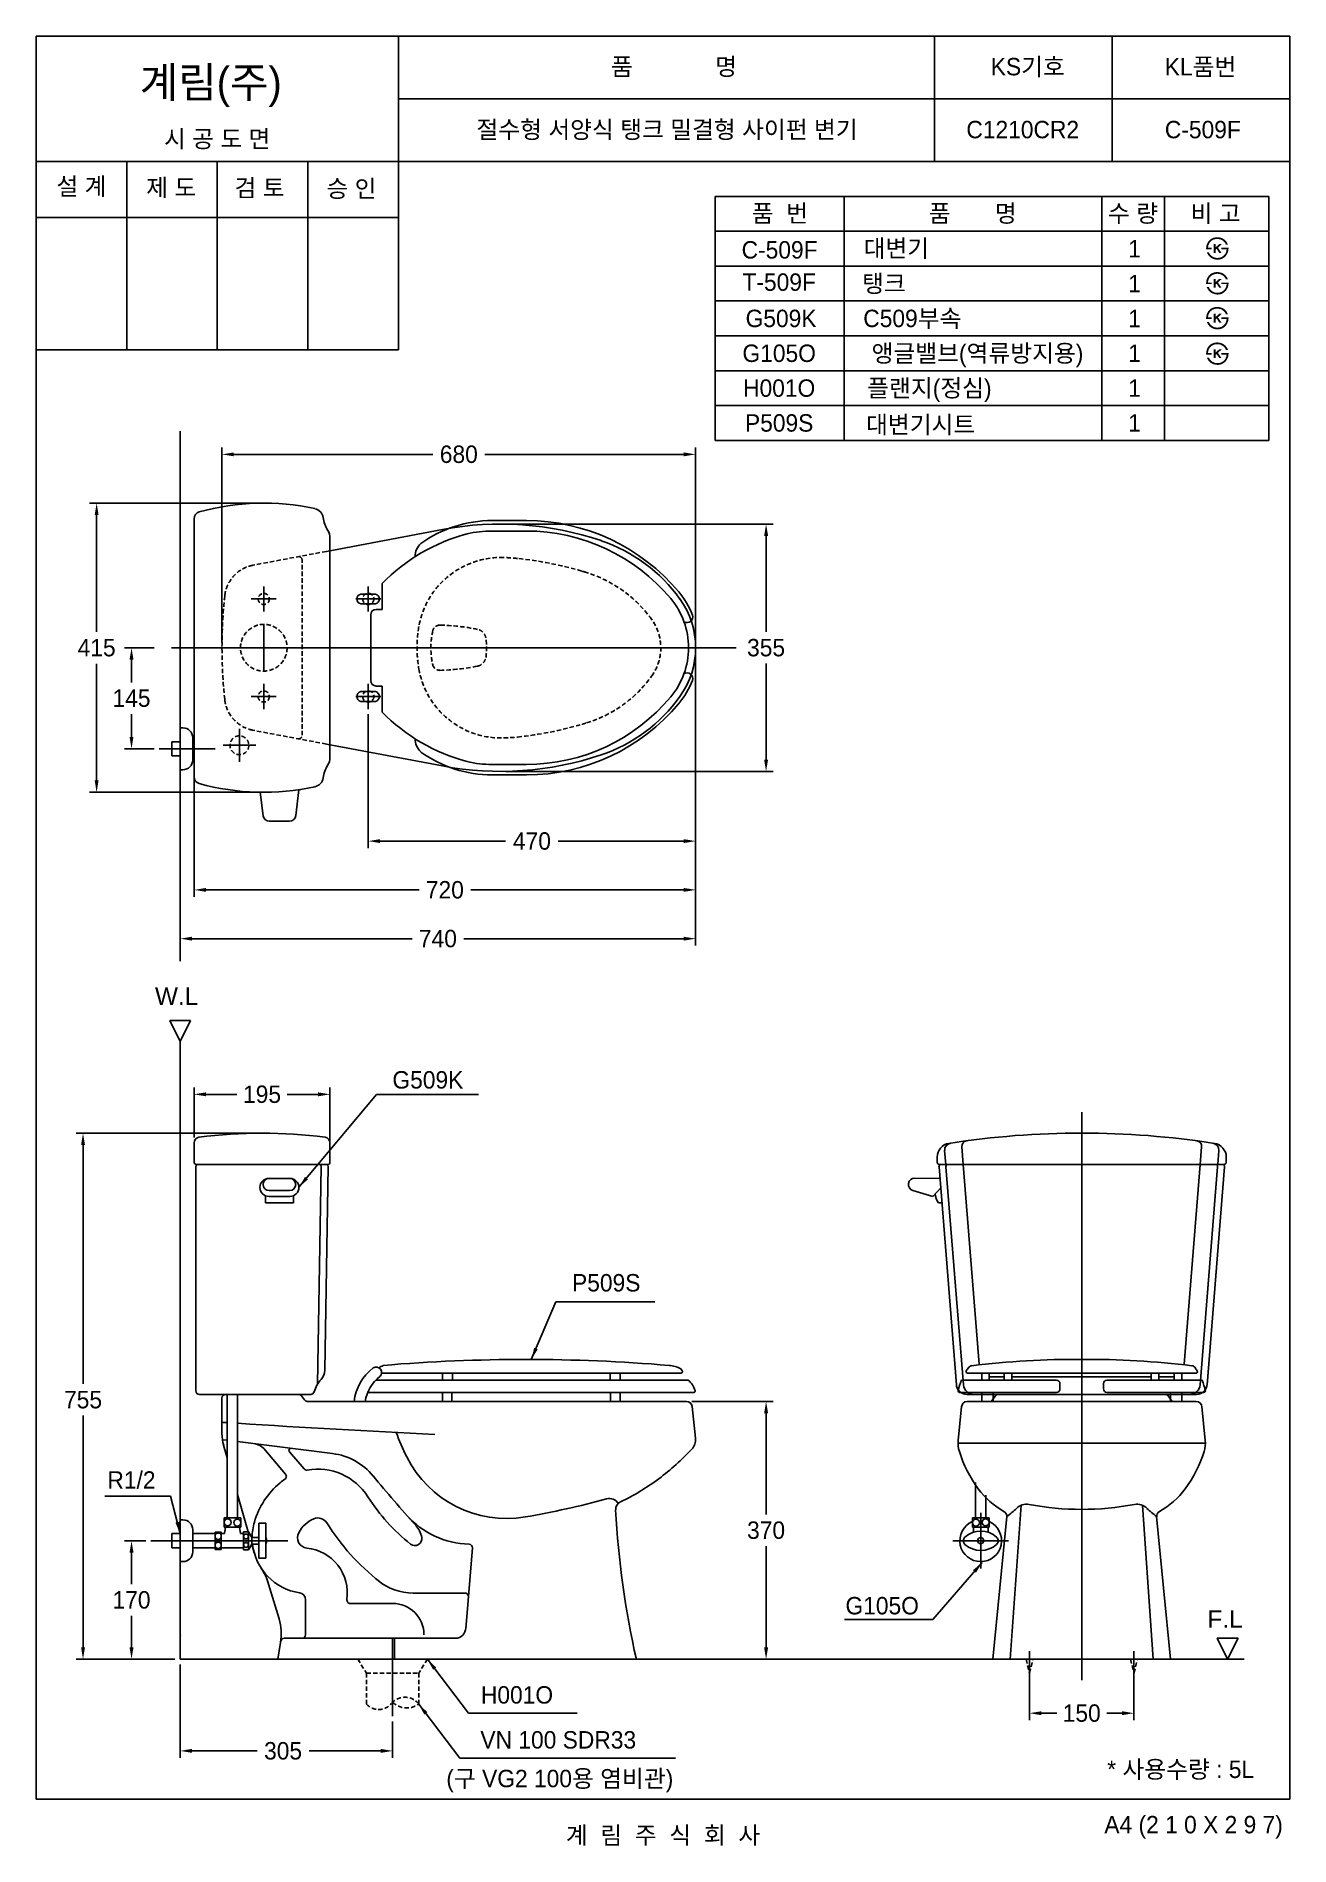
# Model space of a CAD drawing. Header units: millimetres. Extents: x 0 to 1800, y -67 to 2530.
import ezdxf
from ezdxf.enums import TextEntityAlignment as Align
from ezdxf.lldxf.tags import DXFTag

# ---------------------------------------------------------------- set-up
doc = ezdxf.new("R2010")
doc.units = ezdxf.units.MM
doc.linetypes.add('DASHED2', pattern=[9.525, 6.35, -3.175])
for name, color, linetype in [('TEXT', 7, 'Continuous'), ('내부선 및 부속', 4, 'Continuous'), ('도각라인', 255, 'Continuous'), ('외형선', 3, 'Continuous'), ('점선', 6, 'DASHED2'), ('중심선', 1, 'DASHED'), ('치수선', 7, 'Continuous')]:
    doc.layers.add(name, color=color, linetype=linetype)
doc.styles.add('____', font='')
doc.styles.add('타이틀', font='H2GTRM.TTF', dxfattribs={"height": 25})
doc.styles.get('____').set_extended_font_data('굴림')
tags = doc.linetypes.add('DASHDOT', pattern=[70, 31, -13, 13, -13]).pattern_tags.tags
tags[10:11] = [DXFTag(74, 4), DXFTag(75, 0), DXFTag(340, '0'), DXFTag(46, 0.0), DXFTag(50, 0.0), DXFTag(44, 0.0), DXFTag(45, 0.0)]
tags[8:9] = [DXFTag(74, 4), DXFTag(75, 0), DXFTag(340, '0'), DXFTag(46, 0.0), DXFTag(50, 0.0), DXFTag(44, 0.0), DXFTag(45, 0.0)]
tags[6:7] = [DXFTag(74, 4), DXFTag(75, 0), DXFTag(340, '0'), DXFTag(46, 0.0), DXFTag(50, 0.0), DXFTag(44, 0.0), DXFTag(45, 0.0)]
tags[4:5] = [DXFTag(74, 4), DXFTag(75, 0), DXFTag(340, '0'), DXFTag(46, 0.0), DXFTag(50, 0.0), DXFTag(44, 0.0), DXFTag(45, 0.0)]
tags = doc.linetypes.add('DASHED', pattern=[25.72, 12.86, -12.86]).pattern_tags.tags
tags[6:7] = [DXFTag(74, 4), DXFTag(75, 0), DXFTag(340, '0'), DXFTag(46, 0.0), DXFTag(50, 0.0), DXFTag(44, 0.0), DXFTag(45, 0.0)]
tags[4:5] = [DXFTag(74, 4), DXFTag(75, 0), DXFTag(340, '0'), DXFTag(46, 0.0), DXFTag(50, 0.0), DXFTag(44, 0.0), DXFTag(45, 0.0)]
doc.dimstyles.new('MSADIM', dxfattribs={"dimtxt": 33, "dimasz": 17, "dimexe": 10, "dimexo": 7.5, "dimgap": 10, "dimtad": 0, "dimtih": 1, "dimtoh": 1, "dimdec": 0, "dimzin": 1, "dimdsep": 46, "dimtxsty": '____', "dimcen": 11.25, "dimadec": 0, "dimazin": 0, "dimtfac": 1, "dimtdec": 0, "dimtix": 1, "dimtmove": 0, "dimatfit": 3, "dimfxl": 1, "dimtolj": 1, "dimtzin": 1, "dimarcsym": 0})

msp = doc.modelspace()

# ---------------------------------------------------------------- texts
at = {"layer": 'TEXT', "style": '타이틀'}
for s, p in [('품             명', (915.7, 2486.4)), ('KS기호', (1423.8, 2486.3)), ('KL품번', (1671.8, 2486.1)), ('시 공 도 면', (259.9, 2382.7)), ('절수형 서양식 탱크 밀결형 사이펀 변기', (905.8, 2396)), ('C1210CR2', (1416.5, 2396)), ('C-509F', (1675.1, 2396)), ('설 계', (65, 2314.6)), ('제 도', (193.8, 2312.9)), ('검 토', (320.8, 2312.3)), ('승 인', (452.7, 2311.4)), ('품  번', (1067.9, 2275.7)), ('품       명', (1344.8, 2275.7)), ('수 량', (1574.8, 2275.7)), ('비 고', (1693.6, 2275.7)), ('C-509F', (1067.4, 2223.4)), ('대변기', (1235.1, 2225.6)), ('1', (1577, 2225)), ('T-509F', (1066.8, 2177.1)), ('탱크', (1217.2, 2175)), ('1', (1577, 2174.9)), ('G509K', (1069.5, 2125)), ('C509부속', (1258, 2125)), ('1', (1577, 2124.9)), ('G105O', (1066.8, 2075)), ('앵글밸브(역류방지용)', (1351.5, 2075)), ('1', (1577, 2075)), ('H001O', (1066.8, 2025)), ('플랜지(정심)', (1282.5, 2025)), ('1', (1577, 2025)), ('P509S', (1066.8, 1975)), ('대변기시트', (1269.9, 1972.6)), ('1', (1577, 1975)), ('* 사용수량 : 5L', (1643.3, 42.9)), ('계  림  주  식  회  사', (900, -51.7))]:
    msp.add_text(s, height=25, dxfattribs=at).set_placement(p, align=Align.MIDDLE_CENTER)
msp.add_text('계림(주)', height=44, dxfattribs=at).set_placement((148.7, 2441.8))
msp.add_text('A4 (2 1 0 X 2 9 7)', height=25, dxfattribs=at).set_placement((1790, -36.5), align=Align.MIDDLE_RIGHT)
at = {"layer": 'TEXT', "char_height": 25, "attachment_point": 1, "line_spacing_factor": 0.963855, "style": '타이틀'}
for s, insert, width in [('\\fArial;W.L', (170.6, 1164.9), 248.993), ('\\A1;G509K', (511.5, 1044.8), 248.993), ('\\A1;P509S', (769.4, 753.6), 248.993), ('\\A1;R1/2', (102.3, 470.6), 361.787), ('\\A1; G105O', (1152.9, 290.2), 248.993), ('\\fArial;F.L', (1681.8, 271.1), 248.993), ('\\A1; H001O', (629.5, 162.2), 248.993), ('\\A1;VN 100 SDR33', (637.8, 97.7), 379.657), ('\\A1;(구 VG2 100{\\fGulim|b0|i0|c129|p50;용 염비관)}', (588.9, 42.2), 379.657)]:
    msp.add_mtext(s, dxfattribs=dict(at, insert=insert, width=width))

# ---------------------------------------------------------------- blocks, each defined once
blk = doc.blocks.new('*D3')
at = {"layer": '치수선', "color": 0, "linetype": 'Continuous', "lineweight": -2, "transparency": 16777216}
for p, q in [((946.8, 1644.9), (946.8, 1364.9)), ((476.8, 1556.9), (476.8, 1364.9)), ((493.8, 1374.9), (674.1, 1374.9)), ((929.8, 1374.9), (749.5, 1374.9))]:
    blk.add_line(p, q, dxfattribs=at)
at = {"layer": '치수선', "color": 0, "linetype": 'Continuous', "transparency": 16777216}
for points in [[(493.8, 1377.7), (493.8, 1372.1), (476.8, 1374.9)], [(929.8, 1377.7), (929.8, 1372.1), (946.8, 1374.9)]]:
    blk.add_solid(points, dxfattribs=at)
at = {"layer": '치수선', "color": 0, "linetype": 'Continuous', "transparency": 16777216, "insert": (711.8, 1374.9), "char_height": 25, "attachment_point": 5, "style": '____'}
blk.add_mtext('\\A1;470', dxfattribs=at)
blk = doc.blocks.new('*D4')
at = {"layer": '치수선', "color": 0, "linetype": 'Continuous', "lineweight": -2, "transparency": 16777216}
for p, q in [((169.3, 1652.4), (126.9, 1652.4)), ((136.9, 1635.4), (136.9, 1602.7)), ((136.9, 1524.4), (136.9, 1557)), ((169.3, 1507.4), (126.9, 1507.4))]:
    blk.add_line(p, q, dxfattribs=at)
at = {"layer": '치수선', "color": 0, "linetype": 'Continuous', "transparency": 16777216}
for points in [[(134.1, 1635.4), (139.7, 1635.4), (136.9, 1652.4)], [(134.1, 1524.4), (139.7, 1524.4), (136.9, 1507.4)]]:
    blk.add_solid(points, dxfattribs=at)
at = {"layer": '치수선', "color": 0, "linetype": 'Continuous', "transparency": 16777216, "insert": (136.9, 1579.9), "char_height": 25, "attachment_point": 5, "style": '____'}
blk.add_mtext('\\A1;145', dxfattribs=at)
blk = doc.blocks.new('*D5')
at = {"layer": '치수선', "color": 0, "linetype": 'Continuous', "lineweight": -2, "transparency": 16777216}
for p, q in [((946.8, 1644.9), (946.8, 1294.9)), ((226.8, 1568.7), (226.8, 1294.9)), ((243.8, 1304.9), (549.7, 1304.9)), ((929.8, 1304.9), (623.9, 1304.9))]:
    blk.add_line(p, q, dxfattribs=at)
at = {"layer": '치수선', "color": 0, "linetype": 'Continuous', "transparency": 16777216}
for points in [[(243.8, 1307.7), (243.8, 1302.1), (226.8, 1304.9)], [(929.8, 1307.7), (929.8, 1302.1), (946.8, 1304.9)]]:
    blk.add_solid(points, dxfattribs=at)
at = {"layer": '치수선', "color": 0, "linetype": 'Continuous', "transparency": 16777216, "insert": (586.8, 1304.9), "char_height": 25, "attachment_point": 5, "style": '____'}
blk.add_mtext('\\A1;720', dxfattribs=at)
blk = doc.blocks.new('*D6')
at = {"layer": '치수선', "color": 0, "linetype": 'Continuous', "lineweight": -2, "transparency": 16777216}
for p, q in [((946.8, 1644.9), (946.8, 1224.9)), ((206.8, 1265.2), (206.8, 1224.9)), ((223.8, 1234.9), (539.7, 1234.9)), ((929.8, 1234.9), (613.9, 1234.9))]:
    blk.add_line(p, q, dxfattribs=at)
at = {"layer": '치수선', "color": 0, "linetype": 'Continuous', "transparency": 16777216}
for points in [[(223.8, 1237.7), (223.8, 1232.1), (206.8, 1234.9)], [(929.8, 1237.7), (929.8, 1232.1), (946.8, 1234.9)]]:
    blk.add_solid(points, dxfattribs=at)
at = {"layer": '치수선', "color": 0, "linetype": 'Continuous', "transparency": 16777216, "insert": (576.8, 1234.9), "char_height": 25, "attachment_point": 5, "style": '____'}
blk.add_mtext('\\A1;740', dxfattribs=at)
blk = doc.blocks.new('*D2')
at = {"layer": '치수선', "color": 0, "linetype": 'Continuous', "lineweight": -2, "transparency": 16777216}
for p, q in [((1426.2, 173.4), (1426.2, 113.4)), ((1576.2, 173.4), (1576.2, 113.4)), ((1443.2, 123.4), (1465.3, 123.4)), ((1559.2, 123.4), (1537.2, 123.4))]:
    blk.add_line(p, q, dxfattribs=at)
at = {"layer": '치수선', "color": 0, "linetype": 'Continuous', "transparency": 16777216}
for points in [[(1443.2, 126.2), (1443.2, 120.6), (1426.2, 123.4)], [(1559.2, 126.2), (1559.2, 120.6), (1576.2, 123.4)]]:
    blk.add_solid(points, dxfattribs=at)
at = {"layer": '치수선', "color": 0, "linetype": 'Continuous', "transparency": 16777216, "insert": (1501.2, 123.4), "char_height": 25, "attachment_point": 5, "style": '____'}
blk.add_mtext('\\A1;150', dxfattribs=at)
blk = doc.blocks.new('*D7')
at = {"layer": '치수선', "color": 0, "linetype": 'Continuous', "lineweight": -2, "transparency": 16777216}
for p, q in [((157.3, 370.9), (126.9, 370.9)), ((136.9, 353.9), (136.9, 308.7)), ((136.9, 217.9), (136.9, 263)), ((199.3, 200.9), (126.9, 200.9))]:
    blk.add_line(p, q, dxfattribs=at)
at = {"layer": '치수선', "color": 0, "linetype": 'Continuous', "transparency": 16777216}
for points in [[(134.1, 353.9), (139.7, 353.9), (136.9, 370.9)], [(134.1, 217.9), (139.7, 217.9), (136.9, 200.9)]]:
    blk.add_solid(points, dxfattribs=at)
at = {"layer": '치수선', "color": 0, "linetype": 'Continuous', "transparency": 16777216, "insert": (136.9, 285.9), "char_height": 25, "attachment_point": 5, "style": '____'}
blk.add_mtext('\\A1;170', dxfattribs=at)
blk = doc.blocks.new('*D8')
at = {"layer": '치수선', "color": 0, "linetype": 'Continuous', "lineweight": -2, "transparency": 16777216}
for p, q in [((316.8, 955.9), (57.3, 955.9)), ((67.3, 938.9), (67.3, 596)), ((67.3, 217.9), (67.3, 550.4)), ((199.3, 200.9), (57.3, 200.9))]:
    blk.add_line(p, q, dxfattribs=at)
at = {"layer": '치수선', "color": 0, "linetype": 'Continuous', "transparency": 16777216}
for points in [[(64.5, 938.9), (70.1, 938.9), (67.3, 955.9)], [(64.5, 217.9), (70.1, 217.9), (67.3, 200.9)]]:
    blk.add_solid(points, dxfattribs=at)
at = {"layer": '치수선', "color": 0, "linetype": 'Continuous', "transparency": 16777216, "insert": (67.3, 573.2), "char_height": 25, "attachment_point": 5, "style": '____'}
blk.add_mtext('\\A1;755', dxfattribs=at)
blk = doc.blocks.new('*D9')
at = {"layer": '치수선', "color": 0, "linetype": 'Continuous', "lineweight": -2, "transparency": 16777216}
for p, q in [((206.8, 193.4), (206.8, 59.3)), ((511.8, 111.6), (511.8, 59.3)), ((223.8, 69.3), (317.2, 69.3)), ((494.8, 69.3), (391.8, 69.3))]:
    blk.add_line(p, q, dxfattribs=at)
at = {"layer": '치수선', "color": 0, "linetype": 'Continuous', "transparency": 16777216}
for points in [[(223.8, 72.2), (223.8, 66.5), (206.8, 69.3)], [(494.8, 72.2), (494.8, 66.5), (511.8, 69.3)]]:
    blk.add_solid(points, dxfattribs=at)
at = {"layer": '치수선', "color": 0, "linetype": 'Continuous', "transparency": 16777216, "insert": (354.5, 69.3), "char_height": 25, "attachment_point": 5, "style": '____'}
blk.add_mtext('\\A1;305', dxfattribs=at)
blk = doc.blocks.new('*D10')
at = {"layer": '치수선', "color": 0, "linetype": 'Continuous', "lineweight": -2, "transparency": 16777216}
for p, q in [((674.3, 1829.9), (1058, 1829.9)), ((1048, 1812.9), (1048, 1675.2)), ((1048, 1491.9), (1048, 1629.6)), ((674.3, 1474.9), (1058, 1474.9))]:
    blk.add_line(p, q, dxfattribs=at)
at = {"layer": '치수선', "color": 0, "linetype": 'Continuous', "transparency": 16777216}
for points in [[(1045.2, 1812.9), (1050.9, 1812.9), (1048, 1829.9)], [(1045.2, 1491.9), (1050.9, 1491.9), (1048, 1474.9)]]:
    blk.add_solid(points, dxfattribs=at)
at = {"layer": '치수선', "color": 0, "linetype": 'Continuous', "transparency": 16777216, "insert": (1048, 1652.4), "char_height": 25, "attachment_point": 5, "style": '____'}
blk.add_mtext('\\A1;355', dxfattribs=at)
blk = doc.blocks.new('*D11')
at = {"layer": '치수선', "color": 0, "linetype": 'Continuous', "lineweight": -2, "transparency": 16777216}
for p, q in [((319.3, 1859.9), (76.8, 1859.9)), ((86.8, 1842.9), (86.8, 1675.2)), ((86.8, 1461.9), (86.8, 1629.5)), ((319.3, 1444.9), (76.8, 1444.9))]:
    blk.add_line(p, q, dxfattribs=at)
at = {"layer": '치수선', "color": 0, "linetype": 'Continuous', "transparency": 16777216}
for points in [[(84, 1842.9), (89.6, 1842.9), (86.8, 1859.9)], [(84, 1461.9), (89.6, 1461.9), (86.8, 1444.9)]]:
    blk.add_solid(points, dxfattribs=at)
at = {"layer": '치수선', "color": 0, "linetype": 'Continuous', "transparency": 16777216, "insert": (86.8, 1652.4), "char_height": 25, "attachment_point": 5, "style": '____'}
blk.add_mtext('\\A1;415', dxfattribs=at)
blk = doc.blocks.new('*D12')
at = {"layer": '치수선', "color": 0, "linetype": 'Continuous', "lineweight": -2, "transparency": 16777216}
for p, q in [((941.3, 570.9), (1058, 570.9)), ((1048, 553.9), (1048, 408.7)), ((1048, 217.9), (1048, 363)), ((869.3, 200.9), (1058, 200.9))]:
    blk.add_line(p, q, dxfattribs=at)
at = {"layer": '치수선', "color": 0, "linetype": 'Continuous', "transparency": 16777216}
for points in [[(1045.2, 553.9), (1050.9, 553.9), (1048, 570.9)], [(1045.2, 217.9), (1050.9, 217.9), (1048, 200.9)]]:
    blk.add_solid(points, dxfattribs=at)
at = {"layer": '치수선', "color": 0, "linetype": 'Continuous', "transparency": 16777216, "insert": (1048, 385.9), "char_height": 25, "attachment_point": 5, "style": '____'}
blk.add_mtext('\\A1;370', dxfattribs=at)
blk = doc.blocks.new('*D13')
at = {"layer": '치수선', "color": 0, "linetype": 'Continuous', "lineweight": -2, "transparency": 16777216}
for p, q in [((266.8, 1659.9), (266.8, 1939.9)), ((283.8, 1929.9), (569.5, 1929.9)), ((929.8, 1929.9), (644.1, 1929.9)), ((946.8, 1659.9), (946.8, 1939.9))]:
    blk.add_line(p, q, dxfattribs=at)
at = {"layer": '치수선', "color": 0, "linetype": 'Continuous', "transparency": 16777216}
for points in [[(283.8, 1932.7), (283.8, 1927.1), (266.8, 1929.9)], [(929.8, 1932.7), (929.8, 1927.1), (946.8, 1929.9)]]:
    blk.add_solid(points, dxfattribs=at)
at = {"layer": '치수선', "color": 0, "linetype": 'Continuous', "transparency": 16777216, "insert": (606.8, 1929.9), "char_height": 25, "attachment_point": 5, "style": '____'}
blk.add_mtext('\\A1;680', dxfattribs=at)
blk = doc.blocks.new('*D14')
at = {"layer": '치수선', "color": 0, "linetype": 'Continuous', "lineweight": -2, "transparency": 16777216}
for p, q in [((226.8, 949.5), (226.8, 1021.5)), ((421.8, 921.4), (421.8, 1021.5)), ((243.8, 1011.5), (288.3, 1011.5)), ((404.8, 1011.5), (360.2, 1011.5))]:
    blk.add_line(p, q, dxfattribs=at)
at = {"layer": '치수선', "color": 0, "linetype": 'Continuous', "transparency": 16777216}
for points in [[(243.8, 1014.4), (243.8, 1008.7), (226.8, 1011.5)], [(404.8, 1014.4), (404.8, 1008.7), (421.8, 1011.5)]]:
    blk.add_solid(points, dxfattribs=at)
at = {"layer": '치수선', "color": 0, "linetype": 'Continuous', "transparency": 16777216, "insert": (324.3, 1011.5), "char_height": 25, "attachment_point": 5, "style": '____'}
blk.add_mtext('\\A1;195', dxfattribs=at)

# ---------------------------------------------------------------- dimensions: what is measured, and where the dimension line sits
at = {"layer": '치수선', "linetype": 'Continuous'}
for base, p1, p2, picture, middle in [((266.8, 1929.9), (946.8, 1652.4), (266.8, 1652.4), '*D13', (606.8, 1929.9)), ((206.8, 1234.9), (946.8, 1652.4), (206.8, 1272.7), '*D6', (576.8, 1234.9)), ((226.8, 1304.9), (946.8, 1652.4), (226.8, 1576.2), '*D5', (586.8, 1304.9)), ((476.8, 1374.9), (946.8, 1652.4), (476.8, 1564.4), '*D3', (711.8, 1374.9)), ((421.8, 1011.5), (226.8, 942), (421.8, 913.9), '*D14', (324.3, 1011.5)), ((1576.2, 123.4), (1426.2, 180.9), (1576.2, 180.9), '*D2', (1501.2, 123.4))]:
    dim = msp.add_linear_dim(base=base, p1=p1, p2=p2, dimstyle='MSADIM', override={"dimtxt": 25}, dxfattribs=at)
    dim.commit()
    dim.dimension.update_dxf_attribs({"geometry": picture, "text_midpoint": middle})
for base, p1, p2, picture, middle in [((86.8, 1444.9), (326.8, 1859.9), (326.8, 1444.9), '*D11', (86.8, 1652.4)), ((1048, 1474.9), (666.8, 1829.9), (666.8, 1474.9), '*D10', (1048, 1652.4)), ((1048, 570.9), (861.8, 200.9), (933.8, 570.9), '*D12', (1048, 385.9)), ((136.9, 200.9), (164.8, 370.9), (206.8, 200.9), '*D7', (136.9, 285.9))]:
    dim = msp.add_linear_dim(base=base, p1=p1, p2=p2, angle=90, dimstyle='MSADIM', override={"dimtxt": 25}, dxfattribs=at)
    dim.commit()
    dim.dimension.update_dxf_attribs({"geometry": picture, "text_midpoint": middle})
for base, p1, p2, picture, middle in [((136.9, 1652.4), (176.8, 1507.4), (176.8, 1652.4), '*D4', (136.9, 1579.9)), ((67.3, 200.9), (324.3, 955.9), (206.8, 200.9), '*D8', (67.3, 573.2))]:
    dim = msp.add_linear_dim(base=base, p1=p1, p2=p2, angle=90, dimstyle='MSADIM', override={"dimtxt": 25}, dxfattribs=at)
    dim.commit()
    dim.dimension.update_dxf_attribs({"geometry": picture, "text_midpoint": middle, "dimtype": 160})
dim = msp.add_linear_dim(base=(511.8, 69.3), p1=(206.8, 200.9), p2=(511.8, 119.1), dimstyle='MSADIM', override={"dimtxt": 25}, dxfattribs=at)
dim.commit()
dim.dimension.update_dxf_attribs({"geometry": '*D9', "text_midpoint": (354.5, 69.3), "dimtype": 160})

# ---------------------------------------------------------------- hatches: boundary and pattern name
at = {"layer": 'TEXT'}
for points in [[(1679.9, 2224.2), (1679.8, 2224.6), (1679.8, 2225), (1679.8, 2225.4), (1679.8, 2225.8), (1679.8, 2226.2), (1679.9, 2226.6), (1679.9, 2227), (1679.9, 2227.4), (1680, 2227.8), (1680, 2228.2), (1680.1, 2228.6), (1680.2, 2229), (1680.3, 2229.4), (1680.4, 2229.8), (1680.5, 2230.1), (1680.6, 2230.5), (1680.7, 2230.9), (1680.8, 2231.3), (1681, 2231.7), (1681.1, 2232), (1681.3, 2232.4), (1681.4, 2232.7), (1681.6, 2233.1), (1681.8, 2233.4), (1682, 2233.8), (1682.1, 2234.1), (1682.4, 2234.4), (1682.6, 2234.8), (1682.8, 2235.1), (1683, 2235.4), (1683.2, 2235.7), (1683.8, 2236.3), (1684, 2236.6), (1684.3, 2236.9), (1684.6, 2237.2), (1684.9, 2237.5), (1685.2, 2237.8), (1685.5, 2238), (1685.8, 2238.3), (1686.1, 2238.5), (1686.4, 2238.7), (1686.8, 2239), (1687.1, 2239.2), (1687.4, 2239.4), (1687.8, 2239.6), (1688.2, 2239.8), (1688.5, 2239.9), (1688.9, 2240.1), (1689.3, 2240.3), (1689.7, 2240.5), (1690.2, 2240.6), (1690.6, 2240.7), (1691, 2240.9), (1691.5, 2241), (1691.9, 2241.1), (1692.4, 2241.2), (1692.8, 2241.2), (1693.3, 2241.3), (1693.8, 2241.4), (1694.2, 2241.4), (1694.7, 2241.4), (1695.2, 2241.5), (1695.7, 2241.5), (1696.5, 2241.5), (1696.8, 2241.4), (1697.2, 2241.4), (1697.6, 2241.4), (1697.9, 2241.3), (1698.3, 2241.3), (1698.6, 2241.2), (1699, 2241.2), (1699.3, 2241.1), (1699.7, 2241), (1700, 2241), (1700.4, 2240.9), (1700.7, 2240.8), (1701, 2240.7), (1701.4, 2240.6), (1701.7, 2240.5), (1702, 2240.4), (1702.3, 2240.2), (1702.6, 2240.1), (1702.9, 2240), (1703.2, 2239.8), (1703.5, 2239.7), (1703.8, 2239.5), (1704.1, 2239.4), (1704.4, 2239.2), (1704.7, 2239), (1705, 2238.9), (1705.2, 2238.7), (1705.5, 2238.5), (1705.8, 2238.3), (1706.1, 2238.1), (1706.5, 2237.7), (1706.9, 2237.4), (1707.3, 2237), (1707.7, 2236.6), (1708, 2236.2), (1708.4, 2235.8), (1708.7, 2235.4), (1709.1, 2234.9), (1709.4, 2234.5), (1709.7, 2234), (1710, 2233.5), (1710.3, 2233), (1710.5, 2232.5), (1710.8, 2232), (1711, 2231.5), (1711.3, 2230.9), (1711.3, 2230.9), (1708.2, 2230.9), (1708.2, 2230.9), (1708.1, 2231.1), (1708, 2231.3), (1708, 2231.4), (1707.9, 2231.6), (1707.8, 2231.8), (1707.7, 2232), (1707.7, 2232.1), (1707.6, 2232.3), (1707.5, 2232.5), (1707.4, 2232.6), (1707.3, 2232.8), (1707.2, 2233), (1707.1, 2233.1), (1707, 2233.3), (1706.9, 2233.5), (1706.7, 2233.6), (1706.6, 2233.8), (1706.5, 2233.9), (1706.2, 2234.3), (1705.9, 2234.6), (1705.6, 2234.9), (1705.3, 2235.2), (1705, 2235.5), (1704.7, 2235.8), (1704.3, 2236.1), (1704.1, 2236.3), (1703.8, 2236.4), (1703.6, 2236.6), (1703.4, 2236.8), (1703.1, 2236.9), (1702.9, 2237.1), (1702.6, 2237.2), (1702.4, 2237.4), (1702.2, 2237.5), (1701.9, 2237.6), (1701.7, 2237.7), (1701.4, 2237.8), (1701.2, 2238), (1700.9, 2238.1), (1700.6, 2238.2), (1700.4, 2238.3), (1700.1, 2238.3), (1699.9, 2238.4), (1699.6, 2238.5), (1699.3, 2238.6), (1699.1, 2238.6), (1698.8, 2238.7), (1698.5, 2238.7), (1698.2, 2238.8), (1698, 2238.8), (1697.7, 2238.9), (1697.4, 2238.9), (1697.1, 2238.9), (1696.8, 2239), (1696.5, 2239), (1696.3, 2239), (1696, 2239), (1695.6, 2239), (1695.3, 2239), (1694.9, 2238.9), (1694.6, 2238.9), (1694.3, 2238.9), (1693.9, 2238.9), (1693.6, 2238.8), (1693.3, 2238.8), (1693, 2238.7), (1692.7, 2238.7), (1692.3, 2238.6), (1692, 2238.5), (1691.7, 2238.4), (1691.4, 2238.3), (1691.1, 2238.2), (1690.9, 2238.1), (1690.6, 2238), (1690.3, 2237.9), (1690, 2237.8), (1689.7, 2237.7), (1689.4, 2237.5), (1689.2, 2237.4), (1688.9, 2237.3), (1688.7, 2237.1), (1688.4, 2236.9), (1688.1, 2236.8), (1687.9, 2236.6), (1687.6, 2236.4), (1687.4, 2236.2), (1687.2, 2236), (1686.9, 2235.8), (1686.7, 2235.6), (1686.5, 2235.4), (1686.2, 2235.2), (1686, 2235), (1685.8, 2234.7), (1685.6, 2234.5), (1685.4, 2234.3), (1685.2, 2234), (1685, 2233.8), (1684.8, 2233.5), (1684.7, 2233.3), (1684.5, 2233), (1684.3, 2232.7), (1684.2, 2232.5), (1684, 2232.2), (1683.9, 2231.9), (1683.8, 2231.6), (1683.7, 2231.3), (1683.5, 2231.1), (1683.4, 2230.8), (1683.3, 2230.5), (1683.2, 2230.2), (1683.1, 2229.8), (1683, 2229.5), (1683, 2229.2), (1682.9, 2228.9), (1682.8, 2228.6), (1682.8, 2228.2), (1682.7, 2227.9), (1682.7, 2227.6), (1682.7, 2227.2), (1682.6, 2226.9), (1682.6, 2226.5), (1682.6, 2226.5), (1687.8, 2226.5), (1687.8, 2226.5), (1687.8, 2226.5), (1687.8, 2224.2), (1687.8, 2224.2), (1687.8, 2224.2), (1679.9, 2224.2)], [(1712, 2226.5), (1712, 2226.1), (1712, 2225.6), (1712, 2225.2), (1712, 2224.8), (1711.9, 2224.3), (1711.9, 2223.9), (1711.9, 2223.5), (1711.8, 2223.1), (1711.7, 2222.7), (1711.6, 2222.2), (1711.6, 2221.8), (1711.5, 2221.4), (1711.3, 2221), (1711.2, 2220.6), (1711.1, 2220.2), (1711, 2219.8), (1710.8, 2219.4), (1710.7, 2219), (1710.5, 2218.7), (1710.4, 2218.3), (1710.2, 2217.9), (1710, 2217.6), (1709.8, 2217.2), (1709.6, 2216.9), (1709.4, 2216.5), (1709.2, 2216.2), (1709, 2215.9), (1708.8, 2215.5), (1708.5, 2215.2), (1708.3, 2214.9), (1708, 2214.6), (1707.8, 2214.3), (1707.5, 2214), (1707.2, 2213.7), (1707, 2213.5), (1706.7, 2213.2), (1706.4, 2212.9), (1706.1, 2212.7), (1705.8, 2212.4), (1705.5, 2212.2), (1705.2, 2212), (1704.8, 2211.8), (1704.5, 2211.6), (1704.2, 2211.4), (1703.8, 2211.2), (1703.5, 2211), (1703.1, 2210.8), (1702.8, 2210.7), (1702.4, 2210.5), (1702.1, 2210.3), (1701.7, 2210.2), (1701.3, 2210.1), (1700.9, 2209.9), (1700.5, 2209.8), (1700.2, 2209.7), (1699.8, 2209.6), (1699.4, 2209.6), (1699, 2209.5), (1698.6, 2209.4), (1698.2, 2209.4), (1697.8, 2209.4), (1697.4, 2209.3), (1697, 2209.3), (1696.6, 2209.3), (1695.9, 2209.3), (1695.3, 2209.3), (1694.6, 2209.4), (1694, 2209.5), (1693.3, 2209.5), (1693, 2209.6), (1692.7, 2209.7), (1692.4, 2209.7), (1692.1, 2209.8), (1691.8, 2209.9), (1691.5, 2209.9), (1691.2, 2210), (1691, 2210.1), (1690.7, 2210.2), (1690.4, 2210.3), (1690.1, 2210.4), (1689.8, 2210.5), (1689.5, 2210.6), (1689.3, 2210.7), (1689, 2210.9), (1688.7, 2211), (1688.5, 2211.1), (1688.2, 2211.3), (1687.9, 2211.4), (1687.7, 2211.6), (1687.4, 2211.7), (1686.9, 2212), (1686.6, 2212.2), (1686.4, 2212.4), (1686.1, 2212.6), (1685.9, 2212.8), (1685.6, 2213), (1685.4, 2213.2), (1685.1, 2213.4), (1684.9, 2213.6), (1684.7, 2213.8), (1684.5, 2214.1), (1684.2, 2214.3), (1684, 2214.5), (1683.8, 2214.8), (1683.6, 2215), (1683.4, 2215.2), (1683.2, 2215.5), (1683, 2215.8), (1682.8, 2216), (1682.6, 2216.3), (1682.5, 2216.6), (1682.3, 2216.8), (1682.1, 2217.1), (1681.9, 2217.4), (1681.8, 2217.7), (1681.6, 2218), (1681.5, 2218.3), (1681.3, 2218.6), (1681, 2219.2), (1680.8, 2219.9), (1680.8, 2219.9), (1683.7, 2219.9), (1683.7, 2219.9), (1683.9, 2219.4), (1684.2, 2219), (1684.4, 2218.6), (1684.6, 2218.2), (1684.9, 2217.9), (1685.1, 2217.5), (1685.4, 2217.1), (1685.7, 2216.8), (1685.9, 2216.5), (1686.2, 2216.1), (1686.5, 2215.8), (1686.8, 2215.5), (1687.1, 2215.2), (1687.4, 2215), (1687.7, 2214.7), (1688, 2214.5), (1688.2, 2214.3), (1688.4, 2214.1), (1688.7, 2214), (1688.9, 2213.8), (1689.1, 2213.7), (1689.4, 2213.5), (1689.6, 2213.4), (1689.9, 2213.2), (1690.1, 2213.1), (1690.4, 2213), (1690.6, 2212.9), (1690.9, 2212.8), (1691.1, 2212.7), (1691.4, 2212.6), (1691.7, 2212.5), (1691.9, 2212.4), (1692.2, 2212.3), (1692.5, 2212.3), (1692.7, 2212.2), (1693, 2212.1), (1693.3, 2212.1), (1693.6, 2212), (1693.9, 2212), (1694.2, 2212), (1694.5, 2211.9), (1694.8, 2211.9), (1695.1, 2211.9), (1695.4, 2211.9), (1695.7, 2211.9), (1696, 2211.9), (1696.3, 2211.9), (1697.1, 2211.9), (1697.4, 2211.9), (1697.7, 2212), (1698, 2212), (1698.2, 2212), (1698.5, 2212), (1698.7, 2212.1), (1699, 2212.1), (1699.3, 2212.2), (1699.5, 2212.2), (1699.8, 2212.3), (1700, 2212.4), (1700.3, 2212.5), (1700.5, 2212.5), (1700.8, 2212.6), (1701, 2212.7), (1701.3, 2212.8), (1701.5, 2212.9), (1701.8, 2213), (1702, 2213.1), (1702.3, 2213.3), (1702.5, 2213.4), (1702.7, 2213.5), (1703, 2213.7), (1703.2, 2213.8), (1703.4, 2213.9), (1703.7, 2214.1), (1703.9, 2214.3), (1704.1, 2214.4), (1704.3, 2214.6), (1704.6, 2214.8), (1704.8, 2215), (1705.1, 2215.2), (1705.3, 2215.4), (1705.6, 2215.7), (1705.8, 2215.9), (1706, 2216.1), (1706.2, 2216.4), (1706.4, 2216.6), (1706.6, 2216.9), (1706.8, 2217.1), (1707, 2217.4), (1707.2, 2217.7), (1707.3, 2218), (1707.5, 2218.2), (1707.7, 2218.5), (1707.8, 2218.8), (1708, 2219.1), (1708.1, 2219.4), (1708.2, 2219.7), (1708.3, 2220), (1708.4, 2220.4), (1708.6, 2220.7), (1708.7, 2221), (1708.7, 2221.3), (1708.8, 2221.7), (1708.9, 2222), (1709, 2222.4), (1709, 2222.7), (1709.1, 2223.1), (1709.1, 2223.4), (1709.2, 2223.8), (1709.2, 2224.2), (1709.2, 2224.2), (1701.8, 2224.2), (1701.8, 2224.2), (1701.8, 2224.2), (1701.8, 2226.5), (1701.8, 2226.5), (1701.8, 2226.5), (1712, 2226.5)], [(1693.6, 2227.2), (1698.4, 2231.6), (1702.3, 2231.6), (1696.9, 2226.6), (1701.9, 2219.1), (1698.6, 2219.1), (1695, 2224.8), (1693.6, 2223.6), (1693.6, 2219.1), (1690.7, 2219.1), (1690.7, 2231.7), (1693.6, 2231.7)], [(1679.9, 2174.2), (1679.8, 2174.6), (1679.8, 2175), (1679.8, 2175.4), (1679.8, 2175.8), (1679.8, 2176.2), (1679.9, 2176.6), (1679.9, 2177), (1679.9, 2177.4), (1680, 2177.8), (1680, 2178.2), (1680.1, 2178.6), (1680.2, 2179), (1680.3, 2179.4), (1680.4, 2179.8), (1680.5, 2180.1), (1680.6, 2180.5), (1680.7, 2180.9), (1680.8, 2181.3), (1681, 2181.7), (1681.1, 2182), (1681.3, 2182.4), (1681.4, 2182.7), (1681.6, 2183.1), (1681.8, 2183.4), (1682, 2183.8), (1682.1, 2184.1), (1682.4, 2184.4), (1682.6, 2184.8), (1682.8, 2185.1), (1683, 2185.4), (1683.2, 2185.7), (1683.8, 2186.3), (1684, 2186.6), (1684.3, 2186.9), (1684.6, 2187.2), (1684.9, 2187.5), (1685.2, 2187.8), (1685.5, 2188), (1685.8, 2188.3), (1686.1, 2188.5), (1686.4, 2188.7), (1686.8, 2189), (1687.1, 2189.2), (1687.4, 2189.4), (1687.8, 2189.6), (1688.2, 2189.8), (1688.5, 2189.9), (1688.9, 2190.1), (1689.3, 2190.3), (1689.7, 2190.5), (1690.2, 2190.6), (1690.6, 2190.7), (1691, 2190.9), (1691.5, 2191), (1691.9, 2191.1), (1692.4, 2191.2), (1692.8, 2191.2), (1693.3, 2191.3), (1693.8, 2191.4), (1694.2, 2191.4), (1694.7, 2191.4), (1695.2, 2191.5), (1695.7, 2191.5), (1696.5, 2191.5), (1696.8, 2191.4), (1697.2, 2191.4), (1697.6, 2191.4), (1697.9, 2191.3), (1698.3, 2191.3), (1698.6, 2191.2), (1699, 2191.2), (1699.3, 2191.1), (1699.7, 2191), (1700, 2191), (1700.4, 2190.9), (1700.7, 2190.8), (1701, 2190.7), (1701.4, 2190.6), (1701.7, 2190.5), (1702, 2190.4), (1702.3, 2190.2), (1702.6, 2190.1), (1702.9, 2190), (1703.2, 2189.8), (1703.5, 2189.7), (1703.8, 2189.5), (1704.1, 2189.4), (1704.4, 2189.2), (1704.7, 2189), (1705, 2188.9), (1705.2, 2188.7), (1705.5, 2188.5), (1705.8, 2188.3), (1706.1, 2188.1), (1706.5, 2187.7), (1706.9, 2187.4), (1707.3, 2187), (1707.7, 2186.6), (1708, 2186.2), (1708.4, 2185.8), (1708.7, 2185.4), (1709.1, 2184.9), (1709.4, 2184.5), (1709.7, 2184), (1710, 2183.5), (1710.3, 2183), (1710.5, 2182.5), (1710.8, 2182), (1711, 2181.5), (1711.3, 2180.9), (1711.3, 2180.9), (1708.2, 2180.9), (1708.2, 2180.9), (1708.1, 2181.1), (1708, 2181.3), (1708, 2181.4), (1707.9, 2181.6), (1707.8, 2181.8), (1707.7, 2182), (1707.7, 2182.1), (1707.6, 2182.3), (1707.5, 2182.5), (1707.4, 2182.6), (1707.3, 2182.8), (1707.2, 2183), (1707.1, 2183.1), (1707, 2183.3), (1706.9, 2183.5), (1706.7, 2183.6), (1706.6, 2183.8), (1706.5, 2183.9), (1706.2, 2184.3), (1705.9, 2184.6), (1705.6, 2184.9), (1705.3, 2185.2), (1705, 2185.5), (1704.7, 2185.8), (1704.3, 2186.1), (1704.1, 2186.3), (1703.8, 2186.4), (1703.6, 2186.6), (1703.4, 2186.8), (1703.1, 2186.9), (1702.9, 2187.1), (1702.6, 2187.2), (1702.4, 2187.4), (1702.2, 2187.5), (1701.9, 2187.6), (1701.7, 2187.7), (1701.4, 2187.8), (1701.2, 2188), (1700.9, 2188.1), (1700.6, 2188.2), (1700.4, 2188.3), (1700.1, 2188.3), (1699.9, 2188.4), (1699.6, 2188.5), (1699.3, 2188.6), (1699.1, 2188.6), (1698.8, 2188.7), (1698.5, 2188.7), (1698.2, 2188.8), (1698, 2188.8), (1697.7, 2188.9), (1697.4, 2188.9), (1697.1, 2188.9), (1696.8, 2189), (1696.5, 2189), (1696.3, 2189), (1696, 2189), (1695.6, 2189), (1695.3, 2189), (1694.9, 2188.9), (1694.6, 2188.9), (1694.3, 2188.9), (1693.9, 2188.9), (1693.6, 2188.8), (1693.3, 2188.8), (1693, 2188.7), (1692.7, 2188.7), (1692.3, 2188.6), (1692, 2188.5), (1691.7, 2188.4), (1691.4, 2188.3), (1691.1, 2188.2), (1690.9, 2188.1), (1690.6, 2188), (1690.3, 2187.9), (1690, 2187.8), (1689.7, 2187.7), (1689.4, 2187.5), (1689.2, 2187.4), (1688.9, 2187.3), (1688.7, 2187.1), (1688.4, 2186.9), (1688.1, 2186.8), (1687.9, 2186.6), (1687.6, 2186.4), (1687.4, 2186.2), (1687.2, 2186), (1686.9, 2185.8), (1686.7, 2185.6), (1686.5, 2185.4), (1686.2, 2185.2), (1686, 2185), (1685.8, 2184.7), (1685.6, 2184.5), (1685.4, 2184.3), (1685.2, 2184), (1685, 2183.8), (1684.8, 2183.5), (1684.7, 2183.3), (1684.5, 2183), (1684.3, 2182.7), (1684.2, 2182.5), (1684, 2182.2), (1683.9, 2181.9), (1683.8, 2181.6), (1683.7, 2181.3), (1683.5, 2181.1), (1683.4, 2180.8), (1683.3, 2180.5), (1683.2, 2180.2), (1683.1, 2179.8), (1683, 2179.5), (1683, 2179.2), (1682.9, 2178.9), (1682.8, 2178.6), (1682.8, 2178.2), (1682.7, 2177.9), (1682.7, 2177.6), (1682.7, 2177.2), (1682.6, 2176.9), (1682.6, 2176.5), (1682.6, 2176.5), (1687.8, 2176.5), (1687.8, 2176.5), (1687.8, 2176.5), (1687.8, 2174.2), (1687.8, 2174.2), (1687.8, 2174.2), (1679.9, 2174.2)], [(1693.6, 2177.2), (1698.4, 2181.6), (1702.3, 2181.6), (1696.9, 2176.6), (1701.9, 2169.1), (1698.6, 2169.1), (1695, 2174.8), (1693.6, 2173.6), (1693.6, 2169.1), (1690.7, 2169.1), (1690.7, 2181.7), (1693.6, 2181.7)], [(1712, 2176.5), (1712, 2176.1), (1712, 2175.6), (1712, 2175.2), (1712, 2174.8), (1711.9, 2174.3), (1711.9, 2173.9), (1711.9, 2173.5), (1711.8, 2173.1), (1711.7, 2172.7), (1711.6, 2172.2), (1711.6, 2171.8), (1711.5, 2171.4), (1711.3, 2171), (1711.2, 2170.6), (1711.1, 2170.2), (1711, 2169.8), (1710.8, 2169.4), (1710.7, 2169), (1710.5, 2168.7), (1710.4, 2168.3), (1710.2, 2167.9), (1710, 2167.6), (1709.8, 2167.2), (1709.6, 2166.9), (1709.4, 2166.5), (1709.2, 2166.2), (1709, 2165.9), (1708.8, 2165.5), (1708.5, 2165.2), (1708.3, 2164.9), (1708, 2164.6), (1707.8, 2164.3), (1707.5, 2164), (1707.2, 2163.7), (1707, 2163.5), (1706.7, 2163.2), (1706.4, 2162.9), (1706.1, 2162.7), (1705.8, 2162.4), (1705.5, 2162.2), (1705.2, 2162), (1704.8, 2161.8), (1704.5, 2161.6), (1704.2, 2161.4), (1703.8, 2161.2), (1703.5, 2161), (1703.1, 2160.8), (1702.8, 2160.7), (1702.4, 2160.5), (1702.1, 2160.3), (1701.7, 2160.2), (1701.3, 2160.1), (1700.9, 2159.9), (1700.5, 2159.8), (1700.2, 2159.7), (1699.8, 2159.6), (1699.4, 2159.6), (1699, 2159.5), (1698.6, 2159.4), (1698.2, 2159.4), (1697.8, 2159.4), (1697.4, 2159.3), (1697, 2159.3), (1696.6, 2159.3), (1695.9, 2159.3), (1695.3, 2159.3), (1694.6, 2159.4), (1694, 2159.5), (1693.3, 2159.5), (1693, 2159.6), (1692.7, 2159.7), (1692.4, 2159.7), (1692.1, 2159.8), (1691.8, 2159.9), (1691.5, 2159.9), (1691.2, 2160), (1691, 2160.1), (1690.7, 2160.2), (1690.4, 2160.3), (1690.1, 2160.4), (1689.8, 2160.5), (1689.5, 2160.6), (1689.3, 2160.7), (1689, 2160.9), (1688.7, 2161), (1688.5, 2161.1), (1688.2, 2161.3), (1687.9, 2161.4), (1687.7, 2161.6), (1687.4, 2161.7), (1686.9, 2162), (1686.6, 2162.2), (1686.4, 2162.4), (1686.1, 2162.6), (1685.9, 2162.8), (1685.6, 2163), (1685.4, 2163.2), (1685.1, 2163.4), (1684.9, 2163.6), (1684.7, 2163.8), (1684.5, 2164.1), (1684.2, 2164.3), (1684, 2164.5), (1683.8, 2164.8), (1683.6, 2165), (1683.4, 2165.2), (1683.2, 2165.5), (1683, 2165.8), (1682.8, 2166), (1682.6, 2166.3), (1682.5, 2166.6), (1682.3, 2166.8), (1682.1, 2167.1), (1681.9, 2167.4), (1681.8, 2167.7), (1681.6, 2168), (1681.5, 2168.3), (1681.3, 2168.6), (1681, 2169.2), (1680.8, 2169.9), (1680.8, 2169.9), (1683.7, 2169.9), (1683.7, 2169.9), (1683.9, 2169.4), (1684.2, 2169), (1684.4, 2168.6), (1684.6, 2168.2), (1684.9, 2167.9), (1685.1, 2167.5), (1685.4, 2167.1), (1685.7, 2166.8), (1685.9, 2166.5), (1686.2, 2166.1), (1686.5, 2165.8), (1686.8, 2165.5), (1687.1, 2165.2), (1687.4, 2165), (1687.7, 2164.7), (1688, 2164.5), (1688.2, 2164.3), (1688.4, 2164.1), (1688.7, 2164), (1688.9, 2163.8), (1689.1, 2163.7), (1689.4, 2163.5), (1689.6, 2163.4), (1689.9, 2163.2), (1690.1, 2163.1), (1690.4, 2163), (1690.6, 2162.9), (1690.9, 2162.8), (1691.1, 2162.7), (1691.4, 2162.6), (1691.7, 2162.5), (1691.9, 2162.4), (1692.2, 2162.3), (1692.5, 2162.3), (1692.7, 2162.2), (1693, 2162.1), (1693.3, 2162.1), (1693.6, 2162), (1693.9, 2162), (1694.2, 2162), (1694.5, 2161.9), (1694.8, 2161.9), (1695.1, 2161.9), (1695.4, 2161.9), (1695.7, 2161.9), (1696, 2161.9), (1696.3, 2161.9), (1697.1, 2161.9), (1697.4, 2161.9), (1697.7, 2162), (1698, 2162), (1698.2, 2162), (1698.5, 2162), (1698.7, 2162.1), (1699, 2162.1), (1699.3, 2162.2), (1699.5, 2162.2), (1699.8, 2162.3), (1700, 2162.4), (1700.3, 2162.5), (1700.5, 2162.5), (1700.8, 2162.6), (1701, 2162.7), (1701.3, 2162.8), (1701.5, 2162.9), (1701.8, 2163), (1702, 2163.1), (1702.3, 2163.3), (1702.5, 2163.4), (1702.7, 2163.5), (1703, 2163.7), (1703.2, 2163.8), (1703.4, 2163.9), (1703.7, 2164.1), (1703.9, 2164.3), (1704.1, 2164.4), (1704.3, 2164.6), (1704.6, 2164.8), (1704.8, 2165), (1705.1, 2165.2), (1705.3, 2165.4), (1705.6, 2165.7), (1705.8, 2165.9), (1706, 2166.1), (1706.2, 2166.4), (1706.4, 2166.6), (1706.6, 2166.9), (1706.8, 2167.1), (1707, 2167.4), (1707.2, 2167.7), (1707.3, 2168), (1707.5, 2168.2), (1707.7, 2168.5), (1707.8, 2168.8), (1708, 2169.1), (1708.1, 2169.4), (1708.2, 2169.7), (1708.3, 2170), (1708.4, 2170.4), (1708.6, 2170.7), (1708.7, 2171), (1708.7, 2171.3), (1708.8, 2171.7), (1708.9, 2172), (1709, 2172.4), (1709, 2172.7), (1709.1, 2173.1), (1709.1, 2173.4), (1709.2, 2173.8), (1709.2, 2174.2), (1709.2, 2174.2), (1701.8, 2174.2), (1701.8, 2174.2), (1701.8, 2174.2), (1701.8, 2176.5), (1701.8, 2176.5), (1701.8, 2176.5), (1712, 2176.5)], [(1679.9, 2124.2), (1679.8, 2124.6), (1679.8, 2125), (1679.8, 2125.4), (1679.8, 2125.8), (1679.8, 2126.2), (1679.9, 2126.6), (1679.9, 2127), (1679.9, 2127.4), (1680, 2127.8), (1680, 2128.2), (1680.1, 2128.6), (1680.2, 2129), (1680.3, 2129.4), (1680.4, 2129.8), (1680.5, 2130.1), (1680.6, 2130.5), (1680.7, 2130.9), (1680.8, 2131.3), (1681, 2131.7), (1681.1, 2132), (1681.3, 2132.4), (1681.4, 2132.7), (1681.6, 2133.1), (1681.8, 2133.4), (1682, 2133.8), (1682.1, 2134.1), (1682.4, 2134.4), (1682.6, 2134.8), (1682.8, 2135.1), (1683, 2135.4), (1683.2, 2135.7), (1683.8, 2136.3), (1684, 2136.6), (1684.3, 2136.9), (1684.6, 2137.2), (1684.9, 2137.5), (1685.2, 2137.8), (1685.5, 2138), (1685.8, 2138.3), (1686.1, 2138.5), (1686.4, 2138.7), (1686.8, 2139), (1687.1, 2139.2), (1687.4, 2139.4), (1687.8, 2139.6), (1688.2, 2139.8), (1688.5, 2139.9), (1688.9, 2140.1), (1689.3, 2140.3), (1689.7, 2140.5), (1690.2, 2140.6), (1690.6, 2140.7), (1691, 2140.9), (1691.5, 2141), (1691.9, 2141.1), (1692.4, 2141.2), (1692.8, 2141.2), (1693.3, 2141.3), (1693.8, 2141.4), (1694.2, 2141.4), (1694.7, 2141.4), (1695.2, 2141.5), (1695.7, 2141.5), (1696.5, 2141.5), (1696.8, 2141.4), (1697.2, 2141.4), (1697.6, 2141.4), (1697.9, 2141.3), (1698.3, 2141.3), (1698.6, 2141.2), (1699, 2141.2), (1699.3, 2141.1), (1699.7, 2141), (1700, 2141), (1700.4, 2140.9), (1700.7, 2140.8), (1701, 2140.7), (1701.4, 2140.6), (1701.7, 2140.5), (1702, 2140.4), (1702.3, 2140.2), (1702.6, 2140.1), (1702.9, 2140), (1703.2, 2139.8), (1703.5, 2139.7), (1703.8, 2139.5), (1704.1, 2139.4), (1704.4, 2139.2), (1704.7, 2139), (1705, 2138.9), (1705.2, 2138.7), (1705.5, 2138.5), (1705.8, 2138.3), (1706.1, 2138.1), (1706.5, 2137.7), (1706.9, 2137.4), (1707.3, 2137), (1707.7, 2136.6), (1708, 2136.2), (1708.4, 2135.8), (1708.7, 2135.4), (1709.1, 2134.9), (1709.4, 2134.5), (1709.7, 2134), (1710, 2133.5), (1710.3, 2133), (1710.5, 2132.5), (1710.8, 2132), (1711, 2131.5), (1711.3, 2130.9), (1711.3, 2130.9), (1708.2, 2130.9), (1708.2, 2130.9), (1708.1, 2131.1), (1708, 2131.3), (1708, 2131.4), (1707.9, 2131.6), (1707.8, 2131.8), (1707.7, 2132), (1707.7, 2132.1), (1707.6, 2132.3), (1707.5, 2132.5), (1707.4, 2132.6), (1707.3, 2132.8), (1707.2, 2133), (1707.1, 2133.1), (1707, 2133.3), (1706.9, 2133.5), (1706.7, 2133.6), (1706.6, 2133.8), (1706.5, 2133.9), (1706.2, 2134.3), (1705.9, 2134.6), (1705.6, 2134.9), (1705.3, 2135.2), (1705, 2135.5), (1704.7, 2135.8), (1704.3, 2136.1), (1704.1, 2136.3), (1703.8, 2136.4), (1703.6, 2136.6), (1703.4, 2136.8), (1703.1, 2136.9), (1702.9, 2137.1), (1702.6, 2137.2), (1702.4, 2137.4), (1702.2, 2137.5), (1701.9, 2137.6), (1701.7, 2137.7), (1701.4, 2137.8), (1701.2, 2138), (1700.9, 2138.1), (1700.6, 2138.2), (1700.4, 2138.3), (1700.1, 2138.3), (1699.9, 2138.4), (1699.6, 2138.5), (1699.3, 2138.6), (1699.1, 2138.6), (1698.8, 2138.7), (1698.5, 2138.7), (1698.2, 2138.8), (1698, 2138.8), (1697.7, 2138.9), (1697.4, 2138.9), (1697.1, 2138.9), (1696.8, 2139), (1696.5, 2139), (1696.3, 2139), (1696, 2139), (1695.6, 2139), (1695.3, 2139), (1694.9, 2138.9), (1694.6, 2138.9), (1694.3, 2138.9), (1693.9, 2138.9), (1693.6, 2138.8), (1693.3, 2138.8), (1693, 2138.7), (1692.7, 2138.7), (1692.3, 2138.6), (1692, 2138.5), (1691.7, 2138.4), (1691.4, 2138.3), (1691.1, 2138.2), (1690.9, 2138.1), (1690.6, 2138), (1690.3, 2137.9), (1690, 2137.8), (1689.7, 2137.7), (1689.4, 2137.5), (1689.2, 2137.4), (1688.9, 2137.3), (1688.7, 2137.1), (1688.4, 2136.9), (1688.1, 2136.8), (1687.9, 2136.6), (1687.6, 2136.4), (1687.4, 2136.2), (1687.2, 2136), (1686.9, 2135.8), (1686.7, 2135.6), (1686.5, 2135.4), (1686.2, 2135.2), (1686, 2135), (1685.8, 2134.7), (1685.6, 2134.5), (1685.4, 2134.3), (1685.2, 2134), (1685, 2133.8), (1684.8, 2133.5), (1684.7, 2133.3), (1684.5, 2133), (1684.3, 2132.7), (1684.2, 2132.5), (1684, 2132.2), (1683.9, 2131.9), (1683.8, 2131.6), (1683.7, 2131.3), (1683.5, 2131.1), (1683.4, 2130.8), (1683.3, 2130.5), (1683.2, 2130.2), (1683.1, 2129.8), (1683, 2129.5), (1683, 2129.2), (1682.9, 2128.9), (1682.8, 2128.6), (1682.8, 2128.2), (1682.7, 2127.9), (1682.7, 2127.6), (1682.7, 2127.2), (1682.6, 2126.9), (1682.6, 2126.5), (1682.6, 2126.5), (1687.8, 2126.5), (1687.8, 2126.5), (1687.8, 2126.5), (1687.8, 2124.2), (1687.8, 2124.2), (1687.8, 2124.2), (1679.9, 2124.2)], [(1693.6, 2127.2), (1698.4, 2131.6), (1702.3, 2131.6), (1696.9, 2126.6), (1701.9, 2119.1), (1698.6, 2119.1), (1695, 2124.8), (1693.6, 2123.6), (1693.6, 2119.1), (1690.7, 2119.1), (1690.7, 2131.7), (1693.6, 2131.7)], [(1712, 2126.5), (1712, 2126.1), (1712, 2125.6), (1712, 2125.2), (1712, 2124.8), (1711.9, 2124.3), (1711.9, 2123.9), (1711.9, 2123.5), (1711.8, 2123.1), (1711.7, 2122.7), (1711.6, 2122.2), (1711.6, 2121.8), (1711.5, 2121.4), (1711.3, 2121), (1711.2, 2120.6), (1711.1, 2120.2), (1711, 2119.8), (1710.8, 2119.4), (1710.7, 2119), (1710.5, 2118.7), (1710.4, 2118.3), (1710.2, 2117.9), (1710, 2117.6), (1709.8, 2117.2), (1709.6, 2116.9), (1709.4, 2116.5), (1709.2, 2116.2), (1709, 2115.9), (1708.8, 2115.5), (1708.5, 2115.2), (1708.3, 2114.9), (1708, 2114.6), (1707.8, 2114.3), (1707.5, 2114), (1707.2, 2113.7), (1707, 2113.5), (1706.7, 2113.2), (1706.4, 2112.9), (1706.1, 2112.7), (1705.8, 2112.4), (1705.5, 2112.2), (1705.2, 2112), (1704.8, 2111.8), (1704.5, 2111.6), (1704.2, 2111.4), (1703.8, 2111.2), (1703.5, 2111), (1703.1, 2110.8), (1702.8, 2110.7), (1702.4, 2110.5), (1702.1, 2110.3), (1701.7, 2110.2), (1701.3, 2110.1), (1700.9, 2109.9), (1700.5, 2109.8), (1700.2, 2109.7), (1699.8, 2109.6), (1699.4, 2109.6), (1699, 2109.5), (1698.6, 2109.4), (1698.2, 2109.4), (1697.8, 2109.4), (1697.4, 2109.3), (1697, 2109.3), (1696.6, 2109.3), (1695.9, 2109.3), (1695.3, 2109.3), (1694.6, 2109.4), (1694, 2109.5), (1693.3, 2109.5), (1693, 2109.6), (1692.7, 2109.7), (1692.4, 2109.7), (1692.1, 2109.8), (1691.8, 2109.9), (1691.5, 2109.9), (1691.2, 2110), (1691, 2110.1), (1690.7, 2110.2), (1690.4, 2110.3), (1690.1, 2110.4), (1689.8, 2110.5), (1689.5, 2110.6), (1689.3, 2110.7), (1689, 2110.9), (1688.7, 2111), (1688.5, 2111.1), (1688.2, 2111.3), (1687.9, 2111.4), (1687.7, 2111.6), (1687.4, 2111.7), (1686.9, 2112), (1686.6, 2112.2), (1686.4, 2112.4), (1686.1, 2112.6), (1685.9, 2112.8), (1685.6, 2113), (1685.4, 2113.2), (1685.1, 2113.4), (1684.9, 2113.6), (1684.7, 2113.8), (1684.5, 2114.1), (1684.2, 2114.3), (1684, 2114.5), (1683.8, 2114.8), (1683.6, 2115), (1683.4, 2115.2), (1683.2, 2115.5), (1683, 2115.8), (1682.8, 2116), (1682.6, 2116.3), (1682.5, 2116.6), (1682.3, 2116.8), (1682.1, 2117.1), (1681.9, 2117.4), (1681.8, 2117.7), (1681.6, 2118), (1681.5, 2118.3), (1681.3, 2118.6), (1681, 2119.2), (1680.8, 2119.9), (1680.8, 2119.9), (1683.7, 2119.9), (1683.7, 2119.9), (1683.9, 2119.4), (1684.2, 2119), (1684.4, 2118.6), (1684.6, 2118.2), (1684.9, 2117.9), (1685.1, 2117.5), (1685.4, 2117.1), (1685.7, 2116.8), (1685.9, 2116.5), (1686.2, 2116.1), (1686.5, 2115.8), (1686.8, 2115.5), (1687.1, 2115.2), (1687.4, 2115), (1687.7, 2114.7), (1688, 2114.5), (1688.2, 2114.3), (1688.4, 2114.1), (1688.7, 2114), (1688.9, 2113.8), (1689.1, 2113.7), (1689.4, 2113.5), (1689.6, 2113.4), (1689.9, 2113.2), (1690.1, 2113.1), (1690.4, 2113), (1690.6, 2112.9), (1690.9, 2112.8), (1691.1, 2112.7), (1691.4, 2112.6), (1691.7, 2112.5), (1691.9, 2112.4), (1692.2, 2112.3), (1692.5, 2112.3), (1692.7, 2112.2), (1693, 2112.1), (1693.3, 2112.1), (1693.6, 2112), (1693.9, 2112), (1694.2, 2112), (1694.5, 2111.9), (1694.8, 2111.9), (1695.1, 2111.9), (1695.4, 2111.9), (1695.7, 2111.9), (1696, 2111.9), (1696.3, 2111.9), (1697.1, 2111.9), (1697.4, 2111.9), (1697.7, 2112), (1698, 2112), (1698.2, 2112), (1698.5, 2112), (1698.7, 2112.1), (1699, 2112.1), (1699.3, 2112.2), (1699.5, 2112.2), (1699.8, 2112.3), (1700, 2112.4), (1700.3, 2112.5), (1700.5, 2112.5), (1700.8, 2112.6), (1701, 2112.7), (1701.3, 2112.8), (1701.5, 2112.9), (1701.8, 2113), (1702, 2113.1), (1702.3, 2113.3), (1702.5, 2113.4), (1702.7, 2113.5), (1703, 2113.7), (1703.2, 2113.8), (1703.4, 2113.9), (1703.7, 2114.1), (1703.9, 2114.3), (1704.1, 2114.4), (1704.3, 2114.6), (1704.6, 2114.8), (1704.8, 2115), (1705.1, 2115.2), (1705.3, 2115.4), (1705.6, 2115.7), (1705.8, 2115.9), (1706, 2116.1), (1706.2, 2116.4), (1706.4, 2116.6), (1706.6, 2116.9), (1706.8, 2117.1), (1707, 2117.4), (1707.2, 2117.7), (1707.3, 2118), (1707.5, 2118.2), (1707.7, 2118.5), (1707.8, 2118.8), (1708, 2119.1), (1708.1, 2119.4), (1708.2, 2119.7), (1708.3, 2120), (1708.4, 2120.4), (1708.6, 2120.7), (1708.7, 2121), (1708.7, 2121.3), (1708.8, 2121.7), (1708.9, 2122), (1709, 2122.4), (1709, 2122.7), (1709.1, 2123.1), (1709.1, 2123.4), (1709.2, 2123.8), (1709.2, 2124.2), (1709.2, 2124.2), (1701.8, 2124.2), (1701.8, 2124.2), (1701.8, 2124.2), (1701.8, 2126.5), (1701.8, 2126.5), (1701.8, 2126.5), (1712, 2126.5)], [(1679.9, 2073.2), (1679.8, 2073.6), (1679.8, 2074), (1679.8, 2074.4), (1679.8, 2074.8), (1679.8, 2075.2), (1679.9, 2075.6), (1679.9, 2076), (1679.9, 2076.4), (1680, 2076.8), (1680, 2077.2), (1680.1, 2077.6), (1680.2, 2078), (1680.3, 2078.4), (1680.4, 2078.8), (1680.5, 2079.1), (1680.6, 2079.5), (1680.7, 2079.9), (1680.8, 2080.3), (1681, 2080.7), (1681.1, 2081), (1681.3, 2081.4), (1681.4, 2081.8), (1681.6, 2082.1), (1681.8, 2082.5), (1682, 2082.8), (1682.1, 2083.1), (1682.4, 2083.5), (1682.6, 2083.8), (1682.8, 2084.1), (1683, 2084.4), (1683.2, 2084.7), (1683.8, 2085.3), (1684, 2085.6), (1684.3, 2085.9), (1684.6, 2086.2), (1684.9, 2086.5), (1685.2, 2086.8), (1685.5, 2087), (1685.8, 2087.3), (1686.1, 2087.5), (1686.4, 2087.7), (1686.8, 2088), (1687.1, 2088.2), (1687.4, 2088.4), (1687.8, 2088.6), (1688.2, 2088.8), (1688.5, 2089), (1688.9, 2089.1), (1689.3, 2089.3), (1689.7, 2089.5), (1690.2, 2089.6), (1690.6, 2089.7), (1691, 2089.9), (1691.5, 2090), (1691.9, 2090.1), (1692.4, 2090.2), (1692.8, 2090.3), (1693.3, 2090.3), (1693.8, 2090.4), (1694.2, 2090.4), (1694.7, 2090.5), (1695.2, 2090.5), (1695.7, 2090.5), (1696.5, 2090.5), (1696.8, 2090.4), (1697.2, 2090.4), (1697.6, 2090.4), (1697.9, 2090.3), (1698.3, 2090.3), (1698.6, 2090.2), (1699, 2090.2), (1699.3, 2090.1), (1699.7, 2090.1), (1700, 2090), (1700.4, 2089.9), (1700.7, 2089.8), (1701, 2089.7), (1701.4, 2089.6), (1701.7, 2089.5), (1702, 2089.4), (1702.3, 2089.3), (1702.6, 2089.1), (1702.9, 2089), (1703.2, 2088.8), (1703.5, 2088.7), (1703.8, 2088.5), (1704.1, 2088.4), (1704.4, 2088.2), (1704.7, 2088), (1705, 2087.9), (1705.2, 2087.7), (1705.5, 2087.5), (1705.8, 2087.3), (1706.1, 2087.1), (1706.5, 2086.7), (1706.9, 2086.4), (1707.3, 2086), (1707.7, 2085.6), (1708, 2085.2), (1708.4, 2084.8), (1708.7, 2084.4), (1709.1, 2083.9), (1709.4, 2083.5), (1709.7, 2083), (1710, 2082.5), (1710.3, 2082), (1710.5, 2081.5), (1710.8, 2081), (1711, 2080.5), (1711.3, 2079.9), (1711.3, 2079.9), (1708.2, 2079.9), (1708.2, 2079.9), (1708.1, 2080.1), (1708, 2080.3), (1708, 2080.4), (1707.9, 2080.6), (1707.8, 2080.8), (1707.7, 2081), (1707.7, 2081.1), (1707.6, 2081.3), (1707.5, 2081.5), (1707.4, 2081.6), (1707.3, 2081.8), (1707.2, 2082), (1707.1, 2082.1), (1707, 2082.3), (1706.9, 2082.5), (1706.7, 2082.6), (1706.6, 2082.8), (1706.5, 2082.9), (1706.2, 2083.3), (1705.9, 2083.6), (1705.6, 2083.9), (1705.3, 2084.2), (1705, 2084.5), (1704.7, 2084.8), (1704.3, 2085.1), (1704.1, 2085.3), (1703.8, 2085.4), (1703.6, 2085.6), (1703.4, 2085.8), (1703.1, 2085.9), (1702.9, 2086.1), (1702.6, 2086.2), (1702.4, 2086.4), (1702.2, 2086.5), (1701.9, 2086.6), (1701.7, 2086.7), (1701.4, 2086.9), (1701.2, 2087), (1700.9, 2087.1), (1700.6, 2087.2), (1700.4, 2087.3), (1700.1, 2087.4), (1699.9, 2087.4), (1699.6, 2087.5), (1699.3, 2087.6), (1699.1, 2087.6), (1698.8, 2087.7), (1698.5, 2087.8), (1698.2, 2087.8), (1698, 2087.8), (1697.7, 2087.9), (1697.4, 2087.9), (1697.1, 2087.9), (1696.8, 2088), (1696.5, 2088), (1696.3, 2088), (1696, 2088), (1695.6, 2088), (1695.3, 2088), (1694.9, 2088), (1694.6, 2087.9), (1694.3, 2087.9), (1693.9, 2087.9), (1693.6, 2087.8), (1693.3, 2087.8), (1693, 2087.7), (1692.7, 2087.7), (1692.3, 2087.6), (1692, 2087.5), (1691.7, 2087.4), (1691.4, 2087.3), (1691.1, 2087.3), (1690.9, 2087.2), (1690.6, 2087), (1690.3, 2086.9), (1690, 2086.8), (1689.7, 2086.7), (1689.4, 2086.5), (1689.2, 2086.4), (1688.9, 2086.3), (1688.7, 2086.1), (1688.4, 2085.9), (1688.1, 2085.8), (1687.9, 2085.6), (1687.6, 2085.4), (1687.4, 2085.2), (1687.2, 2085.1), (1686.9, 2084.9), (1686.7, 2084.6), (1686.5, 2084.4), (1686.2, 2084.2), (1686, 2084), (1685.8, 2083.8), (1685.6, 2083.5), (1685.4, 2083.3), (1685.2, 2083), (1685, 2082.8), (1684.8, 2082.5), (1684.7, 2082.3), (1684.5, 2082), (1684.3, 2081.7), (1684.2, 2081.5), (1684, 2081.2), (1683.9, 2080.9), (1683.8, 2080.6), (1683.7, 2080.4), (1683.5, 2080.1), (1683.4, 2079.8), (1683.3, 2079.5), (1683.2, 2079.2), (1683.1, 2078.9), (1683, 2078.5), (1683, 2078.2), (1682.9, 2077.9), (1682.8, 2077.6), (1682.8, 2077.2), (1682.7, 2076.9), (1682.7, 2076.6), (1682.7, 2076.2), (1682.6, 2075.9), (1682.6, 2075.5), (1682.6, 2075.5), (1687.8, 2075.5), (1687.8, 2075.5), (1687.8, 2075.5), (1687.8, 2073.2), (1687.8, 2073.2), (1687.8, 2073.2), (1679.9, 2073.2)], [(1693.6, 2076.2), (1698.4, 2080.6), (1702.3, 2080.6), (1696.9, 2075.6), (1701.9, 2068.1), (1698.6, 2068.1), (1695, 2073.8), (1693.6, 2072.6), (1693.6, 2068.1), (1690.7, 2068.1), (1690.7, 2080.7), (1693.6, 2080.7)], [(1712, 2075.5), (1712, 2075.1), (1712, 2074.7), (1712, 2074.2), (1712, 2073.8), (1711.9, 2073.4), (1711.9, 2072.9), (1711.9, 2072.5), (1711.8, 2072.1), (1711.7, 2071.7), (1711.6, 2071.2), (1711.6, 2070.8), (1711.5, 2070.4), (1711.3, 2070), (1711.2, 2069.6), (1711.1, 2069.2), (1711, 2068.8), (1710.8, 2068.4), (1710.7, 2068), (1710.5, 2067.7), (1710.4, 2067.3), (1710.2, 2066.9), (1710, 2066.6), (1709.8, 2066.2), (1709.6, 2065.9), (1709.4, 2065.5), (1709.2, 2065.2), (1709, 2064.9), (1708.8, 2064.6), (1708.5, 2064.2), (1708.3, 2063.9), (1708, 2063.6), (1707.8, 2063.3), (1707.5, 2063), (1707.2, 2062.7), (1707, 2062.5), (1706.7, 2062.2), (1706.4, 2061.9), (1706.1, 2061.7), (1705.8, 2061.5), (1705.5, 2061.2), (1705.2, 2061), (1704.8, 2060.8), (1704.5, 2060.6), (1704.2, 2060.4), (1703.8, 2060.2), (1703.5, 2060), (1703.1, 2059.8), (1702.8, 2059.7), (1702.4, 2059.5), (1702.1, 2059.4), (1701.7, 2059.2), (1701.3, 2059.1), (1700.9, 2059), (1700.5, 2058.8), (1700.2, 2058.7), (1699.8, 2058.7), (1699.4, 2058.6), (1699, 2058.5), (1698.6, 2058.5), (1698.2, 2058.4), (1697.8, 2058.4), (1697.4, 2058.3), (1697, 2058.3), (1696.6, 2058.3), (1695.9, 2058.3), (1695.3, 2058.4), (1694.6, 2058.4), (1694, 2058.5), (1693.3, 2058.6), (1693, 2058.6), (1692.7, 2058.7), (1692.4, 2058.7), (1692.1, 2058.8), (1691.8, 2058.9), (1691.5, 2058.9), (1691.2, 2059), (1691, 2059.1), (1690.7, 2059.2), (1690.4, 2059.3), (1690.1, 2059.4), (1689.8, 2059.5), (1689.5, 2059.6), (1689.3, 2059.7), (1689, 2059.9), (1688.7, 2060), (1688.5, 2060.1), (1688.2, 2060.3), (1687.9, 2060.4), (1687.7, 2060.6), (1687.4, 2060.7), (1686.9, 2061.1), (1686.6, 2061.2), (1686.4, 2061.4), (1686.1, 2061.6), (1685.9, 2061.8), (1685.6, 2062), (1685.4, 2062.2), (1685.1, 2062.4), (1684.9, 2062.6), (1684.7, 2062.8), (1684.5, 2063.1), (1684.2, 2063.3), (1684, 2063.5), (1683.8, 2063.8), (1683.6, 2064), (1683.4, 2064.3), (1683.2, 2064.5), (1683, 2064.8), (1682.8, 2065), (1682.6, 2065.3), (1682.5, 2065.6), (1682.3, 2065.8), (1682.1, 2066.1), (1681.9, 2066.4), (1681.8, 2066.7), (1681.6, 2067), (1681.5, 2067.3), (1681.3, 2067.6), (1681, 2068.2), (1680.8, 2068.9), (1680.8, 2068.9), (1683.7, 2068.9), (1683.7, 2068.9), (1683.9, 2068.5), (1684.2, 2068), (1684.4, 2067.6), (1684.6, 2067.2), (1684.9, 2066.9), (1685.1, 2066.5), (1685.4, 2066.1), (1685.7, 2065.8), (1685.9, 2065.5), (1686.2, 2065.1), (1686.5, 2064.8), (1686.8, 2064.5), (1687.1, 2064.3), (1687.4, 2064), (1687.7, 2063.7), (1688, 2063.5), (1688.2, 2063.3), (1688.4, 2063.1), (1688.7, 2063), (1688.9, 2062.8), (1689.1, 2062.7), (1689.4, 2062.5), (1689.6, 2062.4), (1689.9, 2062.3), (1690.1, 2062.1), (1690.4, 2062), (1690.6, 2061.9), (1690.9, 2061.8), (1691.1, 2061.7), (1691.4, 2061.6), (1691.7, 2061.5), (1691.9, 2061.4), (1692.2, 2061.4), (1692.5, 2061.3), (1692.7, 2061.2), (1693, 2061.2), (1693.3, 2061.1), (1693.6, 2061.1), (1693.9, 2061), (1694.2, 2061), (1694.5, 2061), (1694.8, 2060.9), (1695.1, 2060.9), (1695.4, 2060.9), (1695.7, 2060.9), (1696, 2060.9), (1696.3, 2060.9), (1697.1, 2060.9), (1697.4, 2060.9), (1697.7, 2061), (1698, 2061), (1698.2, 2061), (1698.5, 2061.1), (1698.7, 2061.1), (1699, 2061.1), (1699.3, 2061.2), (1699.5, 2061.3), (1699.8, 2061.3), (1700, 2061.4), (1700.3, 2061.5), (1700.5, 2061.5), (1700.8, 2061.6), (1701, 2061.7), (1701.3, 2061.8), (1701.5, 2061.9), (1701.8, 2062), (1702, 2062.2), (1702.3, 2062.3), (1702.5, 2062.4), (1702.7, 2062.5), (1703, 2062.7), (1703.2, 2062.8), (1703.4, 2063), (1703.7, 2063.1), (1703.9, 2063.3), (1704.1, 2063.4), (1704.3, 2063.6), (1704.6, 2063.8), (1704.8, 2064), (1705.1, 2064.2), (1705.3, 2064.4), (1705.6, 2064.7), (1705.8, 2064.9), (1706, 2065.1), (1706.2, 2065.4), (1706.4, 2065.6), (1706.6, 2065.9), (1706.8, 2066.2), (1707, 2066.4), (1707.2, 2066.7), (1707.3, 2067), (1707.5, 2067.3), (1707.7, 2067.5), (1707.8, 2067.8), (1708, 2068.1), (1708.1, 2068.4), (1708.2, 2068.7), (1708.3, 2069), (1708.4, 2069.4), (1708.6, 2069.7), (1708.7, 2070), (1708.7, 2070.3), (1708.8, 2070.7), (1708.9, 2071), (1709, 2071.4), (1709, 2071.7), (1709.1, 2072.1), (1709.1, 2072.4), (1709.2, 2072.8), (1709.2, 2073.2), (1709.2, 2073.2), (1701.8, 2073.2), (1701.8, 2073.2), (1701.8, 2073.2), (1701.8, 2075.5), (1701.8, 2075.5), (1701.8, 2075.5), (1712, 2075.5)]]:
    msp.add_hatch(color=256, dxfattribs=at).paths.add_polyline_path(points, flags=0)

# ---------------------------------------------------------------- linework, layer by layer
msp.add_line((1270.5, 258), (1160.4, 258))
at = {"layer": '내부선 및 부속', "linetype": 'Continuous'}
for p, q in [((654.7, 1834.9), (703.8, 1834.9)), ((654.7, 1819.9), (703.8, 1819.9)), ((496.8, 1707.5), (496.8, 1744.8)), ((487.2, 1729.4), (466, 1729.4)), ((487.2, 1715.4), (466, 1715.4)), ((480.3, 1652.4), (480.3, 1699.5)), ((488.3, 1707.5), (496.8, 1707.5)), ((480.3, 1652.4), (480.3, 1605.4)), ((487.2, 1589.4), (466, 1589.4)), ((488.3, 1597.4), (496.8, 1597.4)), ((496.8, 1597.4), (496.8, 1560)), ((487.2, 1575.4), (466, 1575.4)), ((210.8, 1537.4), (206.8, 1537.4)), ((194.8, 1497.1), (194.8, 1517.6)), ((206.8, 1517.6), (194.8, 1517.6)), ((224.8, 1523.4), (224.8, 1491.4)), ((226.8, 1517.6), (224.8, 1517.6)), ((206.8, 1497.1), (194.8, 1497.1)), ((226.8, 1497.1), (224.8, 1497.1)), ((654.7, 1484.9), (703.8, 1484.9)), ((210.8, 1477.4), (206.8, 1477.4)), ((654.7, 1469.9), (703.8, 1469.9)), ((321.5, 1444.9), (325.8, 1411.3)), ((377, 1448.6), (372.7, 1411.6)), ((363.8, 1403.6), (334.8, 1403.5)), ((364.3, 890.9), (334.3, 890.9)), ((1261.6, 891.3), (1297.6, 890.9)), ((329.3, 865.9), (329.3, 855.9)), ((364.3, 864.9), (334.3, 864.9)), ((363.9, 873.3), (334.6, 873.3)), ((369.3, 865.9), (369.3, 855.9)), ((1258.9, 873.7), (1287.3, 865)), ((1287.3, 865), (1298.7, 877.2)), ((369.3, 855.9), (329.3, 855.9)), ((1295.7, 855.9), (1300.4, 855.9)), ((487.7, 601.3), (936.2, 601.3)), ((496, 611.5), (926.4, 611.5)), ((583.2, 611.5), (583.2, 601.3)), ((597.6, 611.5), (597.6, 601.3)), ((824.1, 611.5), (824.1, 601.3)), ((838.5, 611.5), (838.5, 601.3)), ((927.7, 614.8), (925.6, 617.4)), ((925.6, 611.5), (926.1, 611.5)), ((1328.5, 601.3), (1465, 601.3)), ((1337.2, 611.5), (1501.2, 611.5)), ((1357.6, 611.5), (1357.6, 601.3)), ((1368.5, 611.5), (1368.5, 601.3)), ((1389.8, 611.5), (1389.8, 601.3)), ((1400.7, 611.5), (1400.7, 601.3)), ((1665.3, 611.5), (1501.2, 611.5)), ((1673.9, 601.3), (1537.4, 601.3)), ((1601, 611.5), (1601, 601.3)), ((1611.9, 611.5), (1611.9, 601.3)), ((1634, 611.5), (1634, 601.3)), ((1644.9, 611.5), (1644.9, 601.3)), ((274.3, 403.6), (274.3, 580.9)), ((289.3, 403.6), (289.3, 580.9)), ((476.1, 583.8), (944.1, 583.8)), ((583.2, 583.8), (583.2, 570.9)), ((596.9, 583.8), (596.9, 570.9)), ((824.8, 583.8), (824.8, 570.9)), ((838.5, 583.8), (838.5, 570.9)), ((1325.8, 583.8), (1465, 583.8)), ((1357.6, 583.8), (1357.6, 570.9)), ((1373.9, 583.8), (1373.9, 570.9)), ((1470, 596.3), (1470, 588.8)), ((1532.4, 596.3), (1532.4, 588.8)), ((1676.7, 583.8), (1537.4, 583.8)), ((1628.6, 583.8), (1628.6, 570.9)), ((1644.9, 583.8), (1644.9, 570.9)), ((1348.7, 454.6), (1348.7, 403.6)), ((1363.7, 436.4), (1363.7, 403.6)), ((210.8, 400.9), (206.8, 400.9)), ((293.8, 403.6), (269.8, 403.6)), ((269.8, 390.6), (269.8, 403.6)), ((293.8, 390.6), (269.8, 390.6)), ((271.8, 390.6), (270.3, 381.1)), ((293.3, 381.1), (291.8, 390.6)), ((293.8, 390.6), (293.8, 403.6)), ((319.8, 395.9), (319.8, 345.9)), ((329.8, 395.9), (319.8, 395.9)), ((329.8, 395.9), (329.8, 345.9)), ((1344.2, 403.6), (1344.2, 390.6)), ((1368.2, 403.6), (1344.2, 403.6)), ((1368.2, 390.6), (1344.2, 390.6)), ((1345.7, 390.6), (1345.7, 383.2)), ((1366.7, 390.6), (1366.7, 383.2)), ((1368.2, 403.6), (1368.2, 390.6)), ((194.8, 360.6), (194.8, 381.1)), ((206.8, 381.1), (194.8, 381.1)), ((224.8, 386.9), (224.8, 354.9)), ((256.8, 381.1), (224.8, 381.1)), ((256.8, 383.4), (256.8, 358.4)), ((265.8, 383.4), (256.8, 383.4)), ((265.8, 383.4), (265.8, 358.4)), ((270.3, 381.1), (265.8, 381.1)), ((297.8, 381.1), (293.3, 381.1)), ((304.8, 383.9), (297.8, 383.9)), ((297.8, 383.9), (297.8, 357.9)), ((304.8, 383.9), (304.8, 357.9)), ((304.8, 383.9), (309.8, 375.6)), ((309.8, 366.1), (304.8, 357.9)), ((309.8, 375.6), (309.8, 366.1)), ((319.8, 375.6), (309.8, 375.6)), ((319.8, 366.1), (309.8, 366.1)), ((206.8, 360.6), (194.8, 360.6)), ((210.8, 340.9), (206.8, 340.9)), ((256.8, 360.6), (224.8, 360.6)), ((265.8, 358.4), (256.8, 358.4)), ((297.8, 360.6), (265.8, 360.6)), ((304.8, 357.9), (297.8, 357.9)), ((329.8, 345.9), (319.8, 345.9))]:
    msp.add_line(p, q, dxfattribs=at)
at = {"layer": '내부선 및 부속'}
for p, q in [((1331.1, 910.9), (1329.1, 936.2)), ((1671.4, 910.9), (1673.4, 936.2)), ((232.3, 910.9), (416.3, 910.9)), ((1299.2, 910.9), (1703.2, 910.9)), ((1306, 910.9), (1304.4, 930.8)), ((1354, 624.3), (1331.1, 910.9)), ((1648.5, 624.3), (1671.4, 910.9)), ((1696.5, 910.9), (1698.1, 930.8)), ((409.3, 907.8), (403.9, 595.6)), ((1331.3, 594.7), (1306.3, 907.6)), ((1671.2, 594.7), (1696.2, 907.6)), ((1374, 605.9), (1389.8, 605.9)), ((1389.8, 605.9), (1374, 605.9)), ((1400.7, 605.9), (1601, 605.9)), ((1411.6, 605.9), (1400.7, 605.9)), ((1611.9, 605.9), (1628.5, 605.9)), ((267.4, 515.9), (274.3, 515)), ((289.3, 513.1), (425.5, 496)), ((326.8, 503.1), (358, 466.5)), ((363.6, 498.5), (384.6, 473.9)), ((1323.7, 510.9), (1678.7, 510.9)), ((1414.2, 421.9), (1398.7, 200.9)), ((1588.3, 421.9), (1603.7, 200.9)), ((616.7, 244.6), (626.4, 360.5)), ((386.8, 286.3), (386.8, 235.9)), ((615.6, 295.9), (541.2, 295.9)), ((512.1, 280.9), (451.1, 280.9))]:
    msp.add_line(p, q, dxfattribs=at)
at = {"layer": '내부선 및 부속', "linetype": 'Continuous', "flags": 128}
for points in [[(210.8, 1537.4, -0.414214), (224.8, 1523.4)], [(372.7, 1411.6, -0.379025), (363.8, 1403.6)], [(210.8, 400.9, -0.414214), (224.8, 386.9)], [(329.8, 375.4, -0.31563), (329.8, 366.4)], [(1333.5, 365.7, -0.44), (1333.5, 376)], [(1333.5, 376, -0.388889), (1379, 376)], [(1379, 365.7, -0.388889), (1333.5, 365.7)], [(1379, 376, -0.44), (1379, 365.7)]]:
    msp.add_lwpolyline(points, format="xyb", dxfattribs=at)
at = {"layer": '내부선 및 부속', "linetype": 'Continuous'}
for centre, radius in [((274.8, 397.3), 5), ((288.8, 397), 5), ((1349.3, 397), 5), ((1363.2, 397.3), 5), ((261.3, 377.4), 4.5), ((261.3, 364.4), 4.5), ((301.3, 376.9), 3.5), ((301.3, 364.9), 3.5), ((1356.2, 370.9), 4.5)]:
    msp.add_circle(centre, radius, dxfattribs=at)
for centre, radius, start, end in [((654.7, 1658.9), 176, 90, 125.5791), ((654.7, 1658.9), 161, 90, 102.9779), ((703.8, 1549.9), 285, 39.8384, 90), ((703.8, 1549.9), 270, 39.8384, 90), ((686.6, 1559.3), 265.3, 104.85, 135.6598), ((572.2, 1782), 28.3, 134.6943, 177.7522), ((467.7, 1722.4), 7.18, 103.3906, 256.6094), ((485.5, 1722.4), 7.18, 283.3906, 76.6094), ((826.7, 1652.4), 110, 0, 39.8384), ((826.7, 1652.4), 125, 22.0639, 39.8384), ((488.3, 1699.5), 8, 90, 180), ((934.4, 1696.9), 8.45, 239.8637, 16.7518), ((826.7, 1652.4), 110, 320.1616, 0), ((934.4, 1607.9), 8.45, 343.2482, 120.1363), ((467.7, 1582.4), 7.18, 103.3906, 256.6094), ((488.3, 1605.4), 8, 180, 270), ((485.5, 1582.4), 7.18, 283.3906, 76.6094), ((826.7, 1652.4), 125, 320.1616, 337.9361), ((686.6, 1745.5), 265.3, 224.3402, 255.15), ((703.8, 1754.9), 270, 270, 320.1616), ((703.8, 1754.9), 285, 270, 320.1616), ((572.2, 1522.9), 28.3, 182.2478, 225.3057), ((210.8, 1491.4), 14, 270, 360), ((654.7, 1645.9), 176, 234.4209, 270), ((654.7, 1645.9), 161, 257.0221, 270), ((334.7, 1412.5), 9, 187.3283, 270.36), ((334.3, 877.9), 13, 90, 270), ((334.6, 882.1), 8.82, 90, 270), ((363.9, 882.1), 8.82, 270, 90), ((364.3, 877.9), 13, 270, 90), ((1261.5, 882.3), 9, 89.4, 253.0627), ((1315.9, 870.7), 25, 184.1191, 216.2699), ((703.3, -1833.3), 2464.4, 85.2209, 94.7792), ((1494.1, -627.9), 1259.1, 89.674, 96.885), ((1508.4, -627.9), 1259.1, 83.115, 90.326), ((529.5, 561.1), 73.8, 128.2835, 172.3899), ((529.5, 561.1), 58, 128.2835, 170.2995), ((488.1, 612.3), 7.94, 313.9053, 122.6617), ((467.5, 672.5), 58.6, 294.664, 301.4033), ((905.5, 581.4), 41.3, 60.8845, 85.6022), ((926.2, 613.5), 2, 268.7973, 39.2367), ((916, 577.3), 31.4, 16.6851, 49.8505), ((1407.6, 568.5), 85.7, 157.4398, 168.0631), ((1337.2, 613.5), 2, 147.4173, 270), ((1407.6, 568.5), 85.7, 143.2068, 147.4173), ((1343.9, 616.2), 6, 96.885, 143.2069), ((1465, 596.3), 5, 0, 90), ((1537.4, 596.3), 5, 90, 180), ((1658.6, 616.2), 6, 36.7932, 83.115), ((1594.8, 568.5), 85.7, 32.5827, 36.7931), ((1665.3, 613.5), 2, 270, 32.5827), ((1594.8, 568.5), 85.7, 11.9369, 22.5602), ((944.1, 585.8), 2, 270, 16.6851), ((1325.8, 585.8), 2, 168.0631, 270), ((1465, 588.8), 5, 270, 0), ((1537.4, 588.8), 5, 180, 270), ((1676.7, 585.8), 2, 270, 11.9369), ((1356.2, 370.9), 30, 113.578, 66.4216), ((210.8, 354.9), 14, 270, 360)]:
    msp.add_arc(centre, radius, start, end, dxfattribs=at)
at = {"layer": '내부선 및 부속'}
for centre, radius, start, end in [((1314.4, 931.6), 10, 98.7374, 184.5742), ((1337.1, 936.9), 8, 97.6588, 184.5742), ((1665.4, 936.9), 8, 355.4258, 82.3412), ((1688.1, 931.6), 10, 355.4258, 81.2626), ((406.3, 907.9), 3, 359.0195, 90), ((1309.3, 907.9), 3, 90, 184.5742), ((1693.2, 907.9), 3, 355.4258, 90), ((1374, 625.9), 20, 184.5742, 187.0905), ((1628.5, 625.9), 20, 352.9096, 355.4258), ((1374, 625.9), 20, 254.0739, 270), ((1628.5, 625.9), 20, 270, 285.9258), ((1346.3, 595.9), 15, 184.5742, 270), ((1656.2, 595.9), 15, 270, 355.4258), ((1463.9, 18856.8), 18355, 266.26053, 266.28399), ((1463.9, 18856.8), 18355, 266.33091, 267.2162), ((849.6, 650), 355, 200.4068, 206.5677), ((311.6, 490.2), 20, 40.4487, 82.8261), ((365.9, 500.5), 3, 82.8261, 220.4487), ((414.3, 406.7), 90, 39.2808, 82.8261), ((388.4, 477.2), 5, 220.4487, 280.3156), ((404.5, 388.6), 85, 32.2321, 100.3156), ((675.2, 562.8), 160, 206.5677, 279.7748), ((423.7, 365.5), 115, 129.7011, 163.7113), ((404.5, 388.6), 85, 123.9534, 129.7011), ((354.2, 463.3), 5, 303.9534, 40.4487), ((1842.4, 1574.8), 1755, 219.2656, 222.3286), ((704.8, 578), 270, 212.2321, 231.7134), ((488.4, 1646.8), 1260, 279.7748, 285.2154), ((823, 416.5), 15, 32.0647, 105.2154), ((1346.6, 476.6), 85, 303.6921, 315.8348), ((1421.9, 403.4), 20, 79.1082, 135.8348), ((1501.2, 815.9), 400, 259.1082, 280.8918), ((1580.6, 403.4), 20, 44.1652, 100.8918), ((1655.9, 476.6), 85, 224.1652, 236.3079), ((390.1, 375.3), 80, 163.7113, 179.8077), ((416.5, 361.1), 45, 113.1207, 151.6562), ((404.5, 388.6), 15, 32.2321, 113.5194), ((704.8, 578), 340, 212.2321, 231.4218), ((625, 490.9), 125, 221.6806, 268.3776), ((519.1, 369.4), 35, 10.2431, 42.3286), ((390.1, 375.3), 80, 186.6264, 261.5183), ((390.1, 375.3), 15, 151.6562, 264.0633), ((543.7, 373.9), 10, 231.7134, 10.2431), ((621.4, 360.9), 5, 355.2608, 88.3776), ((381.8, 295.8), 65, 351.8607, 84.0633), ((541.2, 375.9), 80, 231.0097, 270), ((376.8, 286.3), 10, 0, 81.5183), ((451.1, 285.9), 5, 171.8607, 270), ((615.6, 290.9), 5, 355.2608, 90), ((511.8, 235.9), 45, 0, 90), ((381.8, 235.9), 5, 270, 0)]:
    msp.add_arc(centre, radius, start, end, dxfattribs=at)
at = {"layer": '도각라인', "color": 7}
for p, q in [((0, 2530), (1800, 2530)), ((0, 2530), (0, 0)), ((520, 2080), (520, 2530)), ((1290, 2350), (1290, 2530)), ((1545, 2350), (1545, 2530)), ((1800, 2530), (1800, 0)), ((520, 2440), (1800, 2440)), ((0, 2350), (1800, 2350)), ((130, 2080), (130, 2350)), ((260, 2080), (260, 2350)), ((390, 2080), (390, 2350)), ((975, 1950), (975, 2300)), ((975, 2300), (1770, 2300)), ((1160, 1950), (1160, 2300)), ((1530, 1950), (1530, 2300)), ((1620, 1950), (1620, 2300)), ((1770, 1950), (1770, 2300)), ((0, 2270), (520, 2270)), ((975, 2250), (1770, 2250)), ((975, 2200), (1770, 2200)), ((975, 2150), (1770, 2150)), ((0, 2080), (520, 2080)), ((975, 2100), (1770, 2100)), ((975, 2050), (1770, 2050)), ((975, 2000), (1770, 2000)), ((975, 2000), (1770, 2000)), ((975, 1950), (1770, 1950)), ((0, 0), (1800, 0))]:
    msp.add_line(p, q, dxfattribs=at)
at = {"layer": '외형선', "linetype": 'Continuous'}
for p, q in [((206.8, 1963.4), (206.8, 1202.8)), ((206.8, 1477.4), (206.8, 1537.4)), ((207.5, 1507.4), (207.5, 1507.4)), ((221.8, 1117.5), (191.8, 1117.5)), ((191.8, 1117.5), (206.8, 1087.5)), ((206.8, 1087.5), (221.8, 1117.5)), ((206.8, 1087.5), (206.8, 200.9)), ((206.8, 200.9), (206.8, 599.3)), ((206.8, 340.9), (206.8, 400.9)), ((1725.7, 230.9), (1695.7, 230.9)), ((1695.7, 230.9), (1710.7, 200.9)), ((1710.7, 200.9), (1725.7, 230.9)), ((1734.3, 200.9), (206.8, 200.9))]:
    msp.add_line(p, q, dxfattribs=at)
at = {"layer": '외형선'}
for p, q in [((226.8, 1837.6), (226.8, 1467.2)), ((583.4, 1822.1), (416.8, 1790.7)), ((421.8, 1809.9), (421.8, 1494.9)), ((583.4, 1482.7), (416.8, 1514.1)), ((226.8, 942), (226.8, 913.9)), ((421.8, 942), (421.8, 913.9)), ((229.8, 910.9), (232.3, 910.9)), ((418.8, 910.9), (416.3, 910.9)), ((1293.7, 913.9), (1293.7, 921.4)), ((1296.7, 910.9), (1299.2, 910.9)), ((1299.2, 910.9), (1703.2, 910.9)), ((1703.2, 910.9), (1705.7, 910.9)), ((1708.7, 913.9), (1708.7, 921.4)), ((229.3, 907.9), (229.3, 585.9)), ((419.3, 907.8), (414.3, 615.6)), ((1321.3, 594.7), (1296.3, 907.6)), ((1681.2, 594.7), (1706.2, 907.6)), ((234.3, 580.9), (394.3, 580.9)), ((266.8, 575.9), (266.8, 524.6)), ((376.8, 580.9), (271.8, 580.9)), ((380.8, 578.9), (385.3, 572.9)), ((1336.2, 580.9), (1666.2, 580.9)), ((1377.2, 578.9), (1371.2, 570.9)), ((1381.2, 580.9), (1621.2, 580.9)), ((1625.2, 578.9), (1631.2, 570.9)), ((933.8, 570.9), (389.3, 570.9)), ((941.7, 563.7), (946.7, 518)), ((1328.8, 563.7), (1323.9, 514.8)), ((1336.7, 570.9), (1665.7, 570.9)), ((1673.7, 563.7), (1678.5, 514.8)), ((274.3, 489.9), (269.1, 508.2)), ((304.5, 383.9), (289.3, 437.2)), ((1373.7, 200.9), (1393.7, 405.9)), ((1628.7, 200.9), (1608.7, 405.9)), ((313.1, 353.5), (309.6, 365.8)), ((348.7, 258.7), (333.8, 308.8)), ((346.8, 200.9), (350.8, 225)), ((601.8, 230.9), (356, 230.9)), ((861.8, 200.9), (346.8, 200.9)), ((1373.7, 200.9), (1628.7, 200.9))]:
    msp.add_line(p, q, dxfattribs=at)
at = {"layer": '외형선', "linetype": 'Continuous', "flags": 128}
msp.add_lwpolyline([(1678.8, 585.9, -0.003413), (1678.7, 585.7)], format="xyb", dxfattribs=at)
at = {"layer": '외형선'}
for centre, radius, start, end in [((236.8, 1837.6), 10, 105.5843, 180), ((326.8, 1514.9), 345, 77.7093, 105.5843), ((397, 1837.3), 15, 7.2491, 77.7093), ((456.6, 1844.9), 45, 187.2491, 212.5854), ((401.8, 1809.9), 20, 0, 32.5854), ((666.8, 1379.9), 450, 71.2704, 100.6794), ((737.4, 1588.2), 230, 35.6748, 71.2704), ((826.8, 1652.4), 120, 324.3147, 35.6853), ((737.4, 1716.5), 230, 288.7296, 324.3252), ((456.6, 1459.9), 45, 147.4146, 172.7509), ((401.8, 1494.9), 20, 327.4146, 0), ((666.8, 1924.9), 450, 259.3206, 288.7296), ((236.8, 1467.2), 10, 180, 254.4157), ((326.8, 1789.9), 345, 254.4157, 282.2907), ((397, 1467.5), 15, 282.2907, 352.7509), ((234.8, 942), 8, 97.5408, 180), ((324.3, 265.9), 690, 82.4592, 97.5408), ((413.8, 942), 8, 0, 82.4592), ((1313.7, 921.4), 20, 98.8407, 180), ((1501.2, -284.1), 1240, 81.1593, 98.8407), ((1688.7, 921.4), 20, 360, 81.1593), ((229.8, 913.9), 3, 180, 270), ((232.3, 907.9), 3, 90, 180), ((416.3, 907.9), 3, 359.0195, 90), ((418.8, 913.9), 3, 270, 0), ((1296.7, 913.9), 3, 180, 270), ((1299.2, 907.9), 3, 90, 184.5742), ((1703.2, 907.9), 3, 355.4258, 90), ((1705.7, 913.9), 3, 270, 0), ((442.4, 572.1), 45, 137.695, 164.038), ((394.3, 615.9), 20, 317.695, 359.0195), ((234.3, 585.9), 5, 180, 270), ((271.8, 575.9), 5, 90, 180), ((376.8, 575.9), 5, 36.8699, 90), ((389.3, 575.9), 5, 216.8699, 270), ((394.3, 585.9), 5, 270, 344.038), ((1336.2, 595.9), 15, 180, 270), ((1381.2, 575.9), 5, 90, 143.1301), ((1621.2, 575.9), 5, 36.8699, 90), ((1666.2, 595.9), 15, 270, 0), ((933.8, 562.9), 8, 6.1563, 90), ((1336.7, 562.9), 8, 90, 180), ((1665.7, 562.9), 8, 0, 90), ((326.8, 524.6), 60, 180, 196.607), ((662.2, 767.3), 385, 307.0132, 316.5778), ((926.8, 515.9), 20, 316.4697, 6.1563), ((1363.7, 510.9), 40, 174.3363, 197.1888), ((1497.5, 552.2), 180, 197.1888, 216.4568), ((1505, 552.2), 180, 323.5432, 342.8112), ((1638.7, 510.9), 40, 342.8112, 5.6637), ((707.3, 707.4), 310, 295.1287, 307.0132), ((1445.2, 513.6), 115, 216.4568, 241.0722), ((1557.3, 513.6), 115, 298.9278, 323.5432), ((844.1, 415.8), 12, 115.1287, 182.9284), ((2080.4, 479.1), 1250, 182.9284, 192.8606), ((1385.7, 406), 8, 354.4278, 61.0722), ((1616.8, 406), 8, 118.9278, 185.5722), ((252.3, 284.5), 85, 16.607, 33.3905), ((276.8, 237.3), 75, 350.5377, 16.607), ((601.8, 245.9), 15, 270, 0), ((356, 225.9), 5, 90, 171.7886)]:
    msp.add_arc(centre, radius, start, end, dxfattribs=at)
at = {"layer": '외형선', "linetype": 'Continuous'}
msp.add_arc((1334.4, 591.4), 12, 207.251, 208.0328, dxfattribs=at)
msp.add_point((206.8, 234.9), dxfattribs=at)
msp.add_point((206.8, 234.9), dxfattribs=at)
msp.add_point((206.8, 234.9), dxfattribs=at)
msp.add_point((206.8, 234.9), dxfattribs=at)
at = {"layer": '점선'}
for p, q in [((416.8, 1790.7), (311.2, 1770.8)), ((381.8, 1526.7), (381.8, 1778.1)), ((416.8, 1514.1), (311.2, 1534)), ((461.8, 200.9), (474.3, 180.9)), ((561.8, 200.9), (549.3, 180.9)), ((1421.2, 200.9), (1426.2, 180.9)), ((1426.2, 180.9), (1431.2, 200.9)), ((1571.2, 200.9), (1576.2, 180.9)), ((1576.2, 180.9), (1581.2, 200.9)), ((474.3, 180.9), (474.3, 136.4)), ((474.3, 180.9), (549.3, 180.9)), ((549.3, 180.9), (549.3, 136.7))]:
    msp.add_line(p, q, dxfattribs=at)
for centre, radius in [((326.8, 1722.4), 8), ((476.8, 1722.4), 8), ((326.8, 1652.4), 33.5), ((326.8, 1582.4), 8), ((476.8, 1582.4), 8), ((291.8, 1512.4), 13.5)]:
    msp.add_circle(centre, radius, dxfattribs=at)
for centre, radius, start, end in [((320.5, 1721.6), 50, 100.6794, 173.8846), ((376.8, 1778.1), 5, 0, 100.6794), ((667.6, 1661.9), 120, 88.3541, 170.0378), ((663.5, 1517), 265, 84.0149, 88.3541), ((636.3, 1258.4), 525, 73.7429, 84.0149), ((636.3, 1258.4), 525, 72.9618, 73.7429), ((737.4, 1588.2), 180, 35.6748, 72.9618), ((966.8, 1652.4), 700, 173.8846, 186.1154), ((826.8, 1652.4), 70, 324.3147, 35.6853), ((721.8, 1652.4), 175, 170.0378, 189.9622), ((681.8, 1652.4), 115, 167.6627, 192.3373), ((579.2, 1674.8), 10, 88.7905, 167.6627), ((573, 1379.9), 305, 78.4991, 88.7905), ((630.8, 1664.1), 15, 9.6035, 78.4991), ((561.8, 1652.4), 85, 350.3965, 9.6035), ((630.8, 1640.7), 15, 281.5009, 350.3965), ((667.6, 1642.9), 120, 189.9622, 271.6459), ((579.2, 1630), 10, 192.3373, 271.2095), ((573, 1924.9), 305, 271.2095, 281.5009), ((737.4, 1716.5), 180, 287.0382, 324.3252), ((320.5, 1583.2), 50, 186.1154, 259.3206), ((636.3, 2046.4), 525, 275.9851, 286.2571), ((636.3, 2046.4), 525, 286.2571, 287.0382), ((376.8, 1526.7), 5, 259.3206, 0), ((663.5, 1787.8), 265, 271.6459, 275.9851), ((491.8, 152.3), 23.6, 222.2205, 320.2275), ((529.5, 120.9), 25.4, 38.5927, 140.2275), ((532, 160.3), 29.3, 226.4632, 306.3085)]:
    msp.add_arc(centre, radius, start, end, dxfattribs=at)
at = {"layer": '중심선', "linetype": 'DASHDOT'}
for p, q in [((326.8, 1704.4), (326.8, 1740.4)), ((476.8, 1704.4), (476.8, 1740.4)), ((308.8, 1722.4), (344.8, 1722.4)), ((458.8, 1722.4), (494.8, 1722.4)), ((326.8, 1618.9), (326.8, 1685.9)), ((194.3, 1652.4), (1005.1, 1652.4)), ((326.8, 1564.4), (326.8, 1600.4)), ((476.8, 1564.4), (476.8, 1600.4)), ((308.8, 1582.4), (344.8, 1582.4)), ((458.8, 1582.4), (494.8, 1582.4)), ((291.8, 1535.9), (291.8, 1488.9)), ((176.8, 1507.4), (256.8, 1507.4)), ((268.3, 1512.4), (315.3, 1512.4)), ((1501.2, 170.9), (1501.2, 985.9)), ((1356.2, 410.9), (1356.2, 330.9)), ((361.2, 370.9), (164.8, 370.9)), ((1316.2, 370.9), (1396.2, 370.9)), ((511.8, 230.9), (511.8, 119.1)), ((514.3, 230.9), (514.3, 200.9)), ((1426.2, 173.7), (1426.2, 212.5)), ((1576.2, 173.7), (1576.2, 212.5))]:
    msp.add_line(p, q, dxfattribs=at)
at = {"layer": '치수선', "linetype": 'Continuous'}
for p, q in [((505.7, 1011.5), (635.2, 1011.5)), ((763.3, 713.6), (888.3, 713.6)), ((637.9, 123.4), (776.9, 123.4)), ((625.5, 58.7), (917.8, 58.7))]:
    msp.add_line(p, q, dxfattribs=at)

msp.set_redraw_order([(e.dxf.handle, doc.entitydb.next_handle()) for e in msp.query("TEXT MTEXT ATTDEF DIMENSION ARC_DIMENSION")])  # texts and dimensions are drawn at this point

# ---------------------------------------------------------------- leaders
at = {"layer": '치수선', "linetype": 'Continuous', "annotation_type": 0, "has_hookline": 1, "hookline_direction": 0}
for points in [[(377.2, 878.2), (488.7, 1011.5), (505.7, 1011.5)], [(710.9, 631.1), (746.3, 713.6), (763.3, 713.6)], [(561.8, 200.9), (620.9, 123.4), (637.9, 123.4)], [(549.2, 136.6), (608.5, 58.7), (625.5, 58.7)]]:
    msp.add_leader(points, dimstyle='MSADIM', override={"dimtxt": 25}, dxfattribs=at)
at = {"layer": '치수선', "linetype": 'Continuous'}
msp.add_leader([(206.8, 381.1), (193.1, 434.8), (98.8, 434.8)], dimstyle='MSADIM', override={"dimtxt": 25}, dxfattribs=at)
at = {"layer": '치수선', "linetype": 'Continuous', "annotation_type": 0, "has_hookline": 1, "hookline_direction": 0, "horizontal_direction": (-1, 0, 0)}
msp.add_leader([(1358.4, 339.7), (1287.5, 258), (1270.5, 258)], dimstyle='MSADIM', override={"dimtxt": 25}, dxfattribs=at)

doc.saveas('drawing.dxf')
